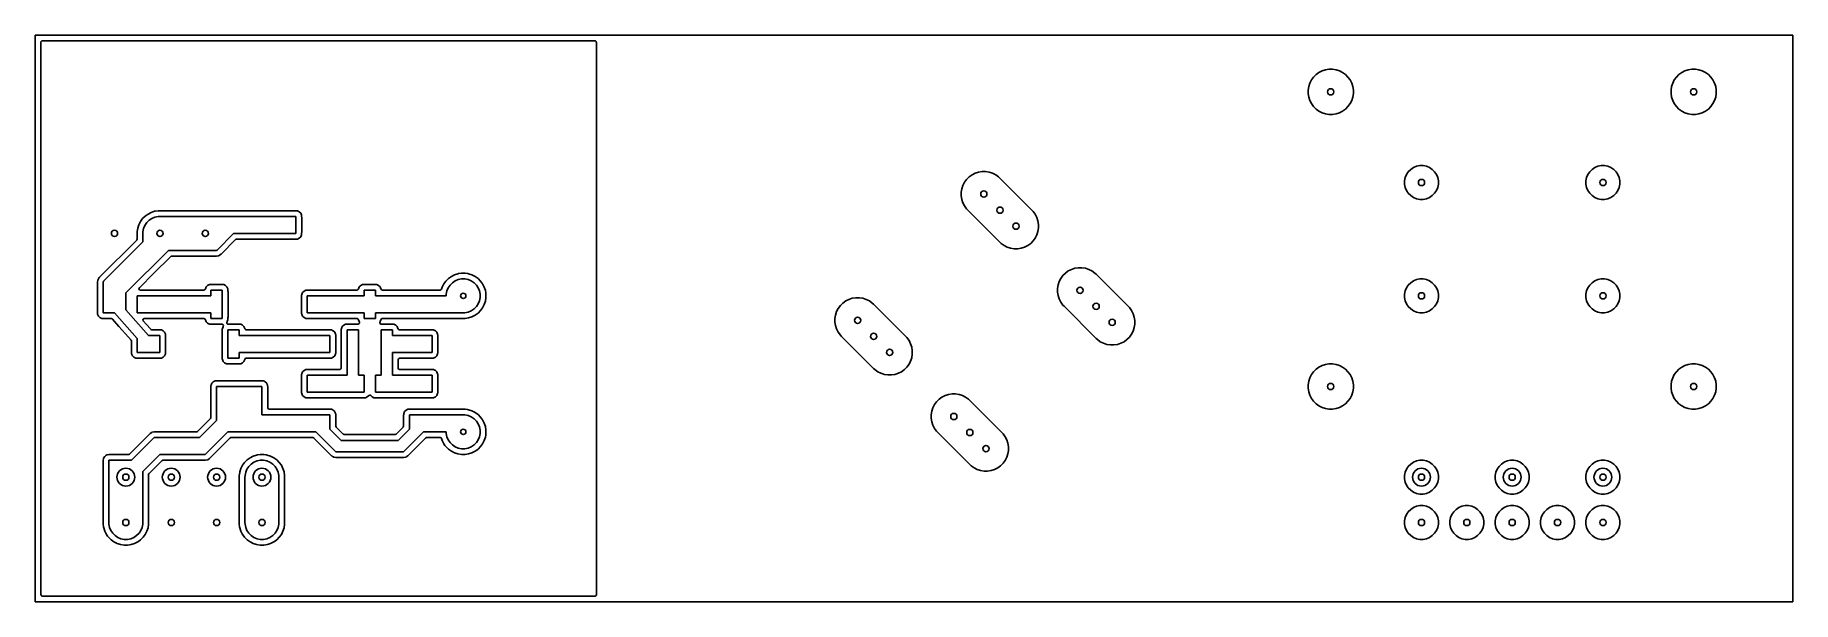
# Model space of a CAD drawing. Header units: millimetres. Extents: x 73 to 171.4, y -146 to -114.3.
import ezdxf

# ---------------------------------------------------------------- set-up
doc = ezdxf.new("R2010")
doc.units = ezdxf.units.MM
doc.layers.add('F.Cu', color=11, linetype='CONTINUOUS', true_color=0xdb628b)

msp = doc.modelspace()

# ---------------------------------------------------------------- linework, layer by layer
at = {"layer": 'F.Cu', "linetype": 'CONTINUOUS'}
for p, q in [((73.025, -146.05), (73.025, -114.3)), ((171.45, -114.3), (73.025, -114.3)), ((73.3425, -114.709693), (73.347226, -114.682889)), ((73.3425, -128.143708), (73.3425, -114.709693)), ((73.347226, -114.682889), (73.351079, -114.672303)), ((73.351079, -114.672303), (73.385538, -114.631235)), ((73.385538, -114.631235), (73.385542, -114.631233)), ((73.385542, -114.631233), (73.391144, -114.627999)), ((73.391144, -114.627999), (73.430329, -114.6175)), ((73.430329, -114.6175), (104.365306, -114.6175)), ((104.365306, -114.6175), (104.392109, -114.622225)), ((104.392109, -114.622225), (104.402694, -114.626078)), ((104.402694, -114.626078), (104.41328, -114.634959)), ((104.41328, -114.634959), (104.426263, -114.639684)), ((104.426263, -114.639684), (104.443761, -114.660533)), ((104.443761, -114.660533), (104.446996, -114.666135)), ((104.446996, -114.666135), (104.4575, -114.705329)), ((104.4575, -114.705329), (104.4575, -145.640306)), ((171.45, -114.3), (171.45, -146.05)), ((144.33884, -117.178524), (144.400423, -116.988992)), ((144.400423, -116.988992), (144.490897, -116.811427)), ((144.490897, -116.811427), (144.608034, -116.650201)), ((144.608034, -116.650201), (144.748951, -116.509284)), ((144.748951, -116.509284), (144.910177, -116.392147)), ((144.910177, -116.392147), (145.087742, -116.301673)), ((145.087742, -116.301673), (145.277274, -116.24009)), ((145.277274, -116.24009), (145.474107, -116.208915)), ((145.474107, -116.208915), (145.673393, -116.208915)), ((145.673393, -116.208915), (145.870226, -116.24009)), ((145.870226, -116.24009), (146.059758, -116.301673)), ((146.059758, -116.301673), (146.237323, -116.392147)), ((146.237323, -116.392147), (146.398549, -116.509284)), ((146.398549, -116.509284), (146.539466, -116.650201)), ((146.539466, -116.650201), (146.656603, -116.811427)), ((146.656603, -116.811427), (146.747077, -116.988992)), ((146.747077, -116.988992), (146.80866, -117.178524)), ((164.65884, -117.178524), (164.720423, -116.988992)), ((164.720423, -116.988992), (164.810897, -116.811427)), ((164.810897, -116.811427), (164.928034, -116.650201)), ((164.928034, -116.650201), (165.068951, -116.509284)), ((165.068951, -116.509284), (165.230177, -116.392147)), ((165.230177, -116.392147), (165.407742, -116.301673)), ((165.407742, -116.301673), (165.597274, -116.24009)), ((165.597274, -116.24009), (165.794107, -116.208915)), ((165.794107, -116.208915), (165.993393, -116.208915)), ((165.993393, -116.208915), (166.190226, -116.24009)), ((166.190226, -116.24009), (166.379758, -116.301673)), ((166.379758, -116.301673), (166.557323, -116.392147)), ((166.557323, -116.392147), (166.718549, -116.509284)), ((166.718549, -116.509284), (166.859466, -116.650201)), ((166.859466, -116.650201), (166.976603, -116.811427)), ((166.976603, -116.811427), (167.067077, -116.988992)), ((167.067077, -116.988992), (167.12866, -117.178524)), ((144.307665, -117.375357), (144.33884, -117.178524)), ((144.307665, -117.574643), (144.307665, -117.375357)), ((144.33884, -117.771476), (144.307665, -117.574643)), ((144.400423, -117.961008), (144.33884, -117.771476)), ((144.490897, -118.138573), (144.400423, -117.961008)), ((146.747077, -117.961008), (146.656603, -118.138573)), ((146.80866, -117.771476), (146.747077, -117.961008)), ((146.80866, -117.178524), (146.839835, -117.375357)), ((146.839835, -117.574643), (146.80866, -117.771476)), ((146.839835, -117.375357), (146.839835, -117.574643)), ((164.627665, -117.375357), (164.65884, -117.178524)), ((164.627665, -117.574643), (164.627665, -117.375357)), ((164.65884, -117.771476), (164.627665, -117.574643)), ((164.720423, -117.961008), (164.65884, -117.771476)), ((164.810897, -118.138573), (164.720423, -117.961008)), ((167.067077, -117.961008), (166.976603, -118.138573)), ((167.12866, -117.771476), (167.067077, -117.961008)), ((167.12866, -117.178524), (167.159835, -117.375357)), ((167.159835, -117.574643), (167.12866, -117.771476)), ((167.159835, -117.375357), (167.159835, -117.574643)), ((144.608034, -118.299799), (144.490897, -118.138573)), ((144.748951, -118.440716), (144.608034, -118.299799)), ((144.910177, -118.557853), (144.748951, -118.440716)), ((145.087742, -118.648327), (144.910177, -118.557853)), ((145.277274, -118.70991), (145.087742, -118.648327)), ((145.474107, -118.741085), (145.277274, -118.70991)), ((145.673393, -118.741085), (145.474107, -118.741085)), ((145.870226, -118.70991), (145.673393, -118.741085)), ((146.059758, -118.648327), (145.870226, -118.70991)), ((146.237323, -118.557853), (146.059758, -118.648327)), ((146.398549, -118.440716), (146.237323, -118.557853)), ((146.539466, -118.299799), (146.398549, -118.440716)), ((146.656603, -118.138573), (146.539466, -118.299799)), ((164.928034, -118.299799), (164.810897, -118.138573)), ((165.068951, -118.440716), (164.928034, -118.299799)), ((165.230177, -118.557853), (165.068951, -118.440716)), ((165.407742, -118.648327), (165.230177, -118.557853)), ((165.597274, -118.70991), (165.407742, -118.648327)), ((165.794107, -118.741085), (165.597274, -118.70991)), ((165.993393, -118.741085), (165.794107, -118.741085)), ((166.190226, -118.70991), (165.993393, -118.741085)), ((166.379758, -118.648327), (166.190226, -118.70991)), ((166.557323, -118.557853), (166.379758, -118.648327)), ((166.718549, -118.440716), (166.557323, -118.557853)), ((166.859466, -118.299799), (166.718549, -118.440716)), ((166.976603, -118.138573), (166.859466, -118.299799)), ((125.486108, -122.12326), (125.663673, -122.032786)), ((125.663673, -122.032786), (125.853205, -121.971203)), ((125.853205, -121.971203), (126.050038, -121.940028)), ((126.050038, -121.940028), (126.249324, -121.940028)), ((126.249324, -121.940028), (126.446157, -121.971203)), ((126.446157, -121.971203), (126.635689, -122.032786)), ((126.635689, -122.032786), (126.813254, -122.12326)), ((149.81372, -122.105995), (149.917458, -121.95074)), ((149.917458, -121.95074), (150.04949, -121.818708)), ((150.04949, -121.818708), (150.204745, -121.71497)), ((150.204745, -121.71497), (150.377254, -121.643514)), ((150.377254, -121.643514), (150.560389, -121.607087)), ((150.560389, -121.607087), (150.747111, -121.607087)), ((150.747111, -121.607087), (150.930246, -121.643514)), ((150.930246, -121.643514), (151.102755, -121.71497)), ((151.102755, -121.71497), (151.25801, -121.818708)), ((151.25801, -121.818708), (151.390042, -121.95074)), ((151.390042, -121.95074), (151.49378, -122.105995)), ((159.97372, -122.105995), (160.077458, -121.95074)), ((160.077458, -121.95074), (160.20949, -121.818708)), ((160.20949, -121.818708), (160.364745, -121.71497)), ((160.364745, -121.71497), (160.537254, -121.643514)), ((160.537254, -121.643514), (160.720389, -121.607087)), ((160.720389, -121.607087), (160.907111, -121.607087)), ((160.907111, -121.607087), (161.090246, -121.643514)), ((161.090246, -121.643514), (161.262755, -121.71497)), ((161.262755, -121.71497), (161.41801, -121.818708)), ((161.41801, -121.818708), (161.550042, -121.95074)), ((161.550042, -121.95074), (161.65378, -122.105995)), ((124.883596, -123.106471), (124.914771, -122.909638)), ((124.914771, -122.909638), (124.976354, -122.720106)), ((124.976354, -122.720105), (125.066828, -122.54254)), ((124.976354, -122.720106), (124.976354, -122.720105)), ((125.066828, -122.54254), (125.183965, -122.381314)), ((125.183965, -122.381314), (125.324882, -122.240397)), ((125.324882, -122.240397), (125.486108, -122.12326)), ((126.813254, -122.12326), (126.97448, -122.240397)), ((126.97448, -122.240397), (127.047707, -122.308087)), ((127.047707, -122.308087), (128.843759, -124.104139)), ((149.705837, -122.461639), (149.742264, -122.278504)), ((149.705837, -122.648361), (149.705837, -122.461639)), ((149.742264, -122.831496), (149.705837, -122.648361)), ((149.742264, -122.278504), (149.81372, -122.105995)), ((149.81372, -123.004005), (149.742264, -122.831496)), ((149.917458, -123.15926), (149.81372, -123.004005)), ((151.49378, -123.004005), (151.390042, -123.15926)), ((151.49378, -122.105995), (151.565236, -122.278504)), ((151.565236, -122.831496), (151.49378, -123.004005)), ((151.565236, -122.278504), (151.601663, -122.461639)), ((151.601663, -122.648361), (151.565236, -122.831496)), ((151.601663, -122.461639), (151.601663, -122.648361)), ((159.865837, -122.461639), (159.902264, -122.278504)), ((159.865837, -122.648361), (159.865837, -122.461639)), ((159.902264, -122.831496), (159.865837, -122.648361)), ((159.902264, -122.278504), (159.97372, -122.105995)), ((159.97372, -123.004005), (159.902264, -122.831496)), ((160.077458, -123.15926), (159.97372, -123.004005)), ((161.65378, -123.004005), (161.550042, -123.15926)), ((161.65378, -122.105995), (161.725236, -122.278504)), ((161.725236, -122.831496), (161.65378, -123.004005)), ((161.725236, -122.278504), (161.761663, -122.461639)), ((161.761663, -122.648361), (161.725236, -122.831496)), ((161.761663, -122.461639), (161.761663, -122.648361)), ((124.883596, -123.305757), (124.883596, -123.106471)), ((124.914771, -123.50259), (124.883596, -123.305757)), ((124.976354, -123.692122), (124.914771, -123.50259)), ((125.066828, -123.869687), (124.976354, -123.692122)), ((125.183965, -124.030913), (125.066828, -123.869687)), ((150.04949, -123.291292), (149.917458, -123.15926)), ((150.204745, -123.39503), (150.04949, -123.291292)), ((150.377254, -123.466486), (150.204745, -123.39503)), ((150.560389, -123.502913), (150.377254, -123.466486)), ((150.747111, -123.502913), (150.560389, -123.502913)), ((150.930246, -123.466486), (150.747111, -123.502913)), ((151.102755, -123.39503), (150.930246, -123.466486)), ((151.25801, -123.291292), (151.102755, -123.39503)), ((151.390042, -123.15926), (151.25801, -123.291292)), ((160.20949, -123.291292), (160.077458, -123.15926)), ((160.364745, -123.39503), (160.20949, -123.291292)), ((160.537254, -123.466486), (160.364745, -123.39503)), ((160.720389, -123.502913), (160.537254, -123.466486)), ((160.907111, -123.502913), (160.720389, -123.502913)), ((161.090246, -123.466486), (160.907111, -123.502913)), ((161.262755, -123.39503), (161.090246, -123.466486)), ((161.41801, -123.291292), (161.262755, -123.39503)), ((161.550042, -123.15926), (161.41801, -123.291292)), ((78.832581, -124.919791), (78.770785, -125.109977)), ((78.832582, -124.919788), (78.832581, -124.919791)), ((78.92336, -124.74163), (78.832582, -124.919788)), ((78.923365, -124.741621), (78.92336, -124.74163)), ((78.923369, -124.741615), (78.923365, -124.741621)), ((79.04091, -124.579832), (78.923369, -124.741615)), ((79.040932, -124.579806), (79.04091, -124.579832)), ((79.182306, -124.438432), (79.040932, -124.579806)), ((79.098514, -125.131004), (79.16997, -124.958495)), ((79.16997, -124.958495), (79.273708, -124.80324)), ((79.182332, -124.43841), (79.182306, -124.438432)), ((79.344115, -124.320869), (79.182332, -124.43841)), ((79.273708, -124.80324), (79.40574, -124.671208)), ((79.344121, -124.320865), (79.344115, -124.320869)), ((79.34413, -124.32086), (79.344121, -124.320865)), ((79.522288, -124.230082), (79.34413, -124.32086)), ((79.40574, -124.671208), (79.560995, -124.56747)), ((79.522291, -124.230081), (79.522288, -124.230082)), ((79.712477, -124.168285), (79.522291, -124.230081)), ((79.560995, -124.56747), (79.733504, -124.496014)), ((79.71248, -124.168285), (79.712477, -124.168285)), ((79.712483, -124.168284), (79.71248, -124.168285)), ((79.712485, -124.168284), (79.712483, -124.168284)), ((79.747958, -124.162665), (79.712485, -124.168284)), ((79.733504, -124.496014), (79.916639, -124.459587)), ((79.909997, -124.137), (79.747958, -124.162665)), ((79.910003, -124.137), (79.909997, -124.137)), ((79.910009, -124.137), (79.910003, -124.137)), ((80.088375, -124.137), (79.910009, -124.137)), ((79.916639, -124.459587), (80.103361, -124.459587)), ((87.551625, -124.137), (80.088375, -124.137)), ((80.103361, -124.459587), (80.105437, -124.46)), ((80.105437, -124.46), (82.454563, -124.46)), ((82.454563, -124.46), (82.456639, -124.459587)), ((82.456639, -124.459587), (82.643361, -124.459587)), ((82.643361, -124.459587), (82.645437, -124.46)), ((82.645437, -124.46), (87.551625, -124.46)), ((87.551627, -124.137), (87.551625, -124.137)), ((87.551625, -124.46), (87.551628, -124.460001)), ((87.563893, -124.139163), (87.551627, -124.137)), ((87.551628, -124.460001), (87.63, -124.460001)), ((87.573234, -124.14081), (87.563893, -124.139163)), ((87.586843, -124.142001), (87.573234, -124.14081)), ((87.667258, -124.142001), (87.586843, -124.142001)), ((87.63, -124.460001), (87.63, -125.412501)), ((87.667264, -124.142001), (87.667258, -124.142001)), ((87.713574, -124.148098), (87.667264, -124.142001)), ((87.756865, -124.168285), (87.713574, -124.148098)), ((87.815215, -124.195494), (87.756865, -124.168285)), ((87.894501, -124.27478), (87.815215, -124.195494)), ((87.894503, -124.274783), (87.894501, -124.27478)), ((87.894506, -124.274786), (87.894503, -124.274783)), ((87.894507, -124.274788), (87.894506, -124.274786)), ((87.894509, -124.27479), (87.894507, -124.274788)), ((87.941903, -124.376427), (87.894509, -124.27479)), ((87.948, -124.422737), (87.941903, -124.376427)), ((87.948, -124.422743), (87.948, -124.422737)), ((87.948, -124.471876), (87.948, -124.422743)), ((87.94867, -124.482105), (87.948, -124.471876)), ((87.950579, -124.496607), (87.94867, -124.482105)), ((87.951771, -124.510232), (87.950579, -124.496607)), ((87.953, -124.538366), (87.951771, -124.510232)), ((87.953, -125.334126), (87.953, -124.538366)), ((125.183977, -124.030925), (125.183965, -124.030913)), ((125.251655, -124.104139), (125.183977, -124.030925)), ((127.047707, -125.900191), (125.251655, -124.104139)), ((128.843759, -124.104139), (128.911448, -124.177366)), ((128.911448, -124.177366), (129.028586, -124.338592)), ((129.028586, -124.338592), (129.11906, -124.516157)), ((129.11906, -124.516157), (129.180643, -124.705689)), ((129.180643, -124.705689), (129.211818, -124.902522)), ((129.211818, -124.902522), (129.211818, -125.101808)), ((78.711544, -125.777913), (76.62956, -127.859896)), ((76.857945, -128.088304), (79.0575, -125.88875)), ((78.716164, -125.772872), (78.711544, -125.777913)), ((78.7345, -125.722494), (78.716164, -125.772872)), ((78.738309, -125.469273), (78.7345, -125.490872)), ((78.7345, -125.490872), (78.7345, -125.722494)), ((78.7395, -125.455662), (78.738309, -125.469273)), ((78.770785, -125.10998), (78.7395, -125.307497)), ((78.7395, -125.307497), (78.7395, -125.455662)), ((78.770785, -125.109977), (78.770785, -125.10998)), ((79.0575, -125.490875), (79.062087, -125.478272)), ((79.0575, -125.88875), (79.0575, -125.490875)), ((79.062087, -125.314139), (79.098514, -125.131004)), ((79.062087, -125.478272), (79.062087, -125.314139)), ((84.1375, -125.4125), (83.207955, -126.342044)), ((83.43635, -126.57044), (84.248336, -125.758455)), ((86.36, -125.4125), (84.1375, -125.4125)), ((84.248336, -125.758455), (84.296924, -125.735798)), ((84.296924, -125.735798), (84.303755, -125.7355)), ((84.303755, -125.7355), (87.551633, -125.7355)), ((86.36, -125.412501), (86.36, -125.4125)), ((87.63, -125.412501), (86.36, -125.412501)), ((87.551633, -125.7355), (87.579767, -125.734271)), ((87.579767, -125.734271), (87.579773, -125.73427)), ((87.579773, -125.73427), (87.579783, -125.73427)), ((87.579783, -125.73427), (87.593393, -125.733079)), ((87.593393, -125.733079), (87.607887, -125.731171)), ((87.607887, -125.731171), (87.618116, -125.730501)), ((87.618116, -125.730501), (87.667258, -125.730501)), ((87.667258, -125.730501), (87.667264, -125.730501)), ((87.667264, -125.730501), (87.713574, -125.724404)), ((87.713574, -125.724404), (87.815211, -125.67701)), ((87.815211, -125.67701), (87.894509, -125.597712)), ((87.894509, -125.597712), (87.941903, -125.496075)), ((87.941903, -125.496075), (87.948, -125.449765)), ((87.948, -125.369337), (87.949191, -125.355725)), ((87.948, -125.449765), (87.948, -125.369337)), ((87.949191, -125.355725), (87.953, -125.334126)), ((127.120934, -125.96788), (127.047707, -125.900191)), ((127.28216, -126.085018), (127.120934, -125.96788)), ((128.770532, -125.96788), (128.609306, -126.085018)), ((128.911448, -125.826964), (128.770532, -125.96788)), ((129.028586, -125.665738), (128.911448, -125.826964)), ((129.11906, -125.488173), (129.028586, -125.665738)), ((129.180643, -125.298641), (129.11906, -125.488173)), ((129.211818, -125.101808), (129.180643, -125.298641)), ((80.486248, -126.365), (78.105, -128.746248)), ((79.673538, -127.6345), (80.597083, -126.710955)), ((83.152537, -126.365), (80.486248, -126.365)), ((80.597083, -126.710955), (80.645671, -126.688298)), ((80.645671, -126.688298), (80.652502, -126.688)), ((80.652502, -126.688), (83.152556, -126.688)), ((83.159368, -126.364702), (83.152537, -126.365)), ((83.152556, -126.688), (83.164165, -126.687746)), ((83.207955, -126.342044), (83.159368, -126.364702)), ((83.164165, -126.687746), (83.166614, -126.687693)), ((83.166614, -126.687693), (83.173445, -126.687395)), ((83.173445, -126.687395), (83.187528, -126.686472)), ((83.187528, -126.686472), (83.295881, -126.657436)), ((83.295881, -126.657436), (83.328168, -126.642379)), ((83.328168, -126.642379), (83.34446, -126.634782)), ((83.34446, -126.634781), (83.344468, -126.634778)), ((83.34446, -126.634782), (83.34446, -126.634781)), ((83.344468, -126.634778), (83.43635, -126.57044)), ((127.459725, -126.175492), (127.28216, -126.085018)), ((127.649257, -126.237075), (127.459725, -126.175492)), ((127.84609, -126.26825), (127.649257, -126.237075)), ((128.045376, -126.26825), (127.84609, -126.26825)), ((128.242209, -126.237075), (128.045376, -126.26825)), ((128.431741, -126.175492), (128.242209, -126.237075)), ((128.609306, -126.085018), (128.431741, -126.175492)), ((76.605903, -127.885714), (76.549814, -127.982865)), ((76.615181, -127.875134), (76.605903, -127.885714)), ((76.619792, -127.8701), (76.615181, -127.875134)), ((76.62956, -127.859896), (76.619792, -127.8701)), ((78.859832, -128.448205), (79.673538, -127.6345)), ((96.168556, -127.935932), (96.027182, -128.077306)), ((96.168582, -127.93591), (96.168556, -127.935932)), ((96.330365, -127.818369), (96.168582, -127.93591)), ((96.330371, -127.818365), (96.330365, -127.818369)), ((96.33038, -127.81836), (96.330371, -127.818365)), ((96.508538, -127.727582), (96.33038, -127.81836)), ((96.508541, -127.727581), (96.508538, -127.727582)), ((96.698727, -127.665785), (96.508541, -127.727581)), ((96.69873, -127.665785), (96.698727, -127.665785)), ((96.698733, -127.665784), (96.69873, -127.665785)), ((96.698735, -127.665784), (96.698733, -127.665784)), ((96.734208, -127.660165), (96.698735, -127.665784)), ((96.896247, -127.6345), (96.734208, -127.660165)), ((96.896253, -127.6345), (96.896247, -127.6345)), ((96.896259, -127.6345), (96.896253, -127.6345)), ((97.096241, -127.6345), (96.896259, -127.6345)), ((97.096246, -127.6345), (97.096241, -127.6345)), ((97.096251, -127.6345), (97.096246, -127.6345)), ((97.252671, -127.659275), (97.096251, -127.6345)), ((97.293764, -127.665784), (97.252671, -127.659275)), ((97.293765, -127.665784), (97.293764, -127.665784)), ((97.293769, -127.665785), (97.293765, -127.665784)), ((97.483953, -127.72758), (97.293769, -127.665785)), ((97.662012, -127.818306), (97.483953, -127.72758)), ((97.66211, -127.818355), (97.662012, -127.818306)), ((97.662137, -127.818371), (97.66211, -127.818355)), ((97.823922, -127.935914), (97.662137, -127.818371)), ((97.823942, -127.935932), (97.823922, -127.935914)), ((97.96532, -128.07731), (97.823942, -127.935932)), ((130.364507, -128.108259), (130.454981, -127.930694)), ((130.454981, -127.930694), (130.572118, -127.769468)), ((130.572118, -127.769468), (130.713035, -127.628551)), ((130.713035, -127.628551), (130.874261, -127.511414)), ((130.874261, -127.511414), (131.051826, -127.42094)), ((131.051826, -127.42094), (131.241358, -127.359357)), ((131.241358, -127.359357), (131.438191, -127.328182)), ((131.438191, -127.328182), (131.637477, -127.328182)), ((131.637477, -127.328182), (131.637478, -127.328182)), ((131.637478, -127.328182), (131.834311, -127.359357)), ((131.834311, -127.359357), (132.023843, -127.42094)), ((132.023843, -127.42094), (132.201408, -127.511414)), ((132.201408, -127.511414), (132.362634, -127.628551)), ((132.362634, -127.628551), (132.362646, -127.628563)), ((132.362646, -127.628563), (132.43586, -127.696241)), ((132.43586, -127.696241), (134.231912, -129.492293)), ((73.3425, -138.123995), (73.3425, -128.143708)), ((76.531477, -128.033247), (76.512, -128.143708)), ((76.512, -128.143708), (76.512, -129.779133)), ((76.531482, -128.03323), (76.531477, -128.033247)), ((76.549814, -127.982865), (76.531482, -128.03323)), ((76.835, -128.143713), (76.853336, -128.093335)), ((76.835, -128.905), (76.835, -128.143713)), ((76.835, -129.8575), (76.835, -128.905)), ((76.853336, -128.093335), (76.857945, -128.088304)), ((78.105, -128.746248), (78.105, -128.74625)), ((78.105, -128.74625), (78.105, -129.69875)), ((78.74, -129.8575), (78.74, -128.905)), ((78.74, -128.905), (80.01, -128.905)), ((78.838067, -128.517235), (78.847376, -128.464438)), ((78.864873, -128.563664), (78.838067, -128.517235)), ((78.847376, -128.464438), (78.859832, -128.448205)), ((78.915251, -128.582), (78.864873, -128.563664)), ((82.476585, -128.582), (78.915251, -128.582)), ((80.01, -128.905), (82.8675, -128.905)), ((82.480003, -128.581925), (82.476585, -128.582)), ((82.495898, -128.575341), (82.480003, -128.581925)), ((82.512954, -128.573051), (82.495898, -128.575341)), ((82.519945, -128.565381), (82.512954, -128.573051)), ((82.529534, -128.56141), (82.519945, -128.565381)), ((82.53748, -128.546145), (82.529534, -128.56141)), ((82.549071, -128.53343), (82.53748, -128.546145)), ((82.552956, -128.523979), (82.549071, -128.53343)), ((82.555597, -128.503926), (82.552956, -128.523979)), ((82.602991, -128.402289), (82.555597, -128.503926)), ((82.602992, -128.402287), (82.602991, -128.402288)), ((82.602991, -128.402288), (82.602991, -128.402289)), ((82.602993, -128.402285), (82.602992, -128.402287)), ((82.602996, -128.402281), (82.602993, -128.402285)), ((82.602998, -128.402278), (82.602996, -128.402281)), ((82.682278, -128.322998), (82.602998, -128.402278)), ((82.682283, -128.322994), (82.682278, -128.322998)), ((82.682285, -128.322993), (82.682283, -128.322994)), ((82.682287, -128.322992), (82.682285, -128.322993)), ((82.783926, -128.275597), (82.682287, -128.322992)), ((82.830236, -128.2695), (82.783926, -128.275597)), ((82.912209, -128.2695), (82.830236, -128.2695)), ((82.8675, -128.679693), (82.8675, -128.5875)), ((82.8675, -128.5875), (83.5025, -128.5875)), ((82.8675, -128.905), (82.8675, -128.679693)), ((82.922437, -128.26883), (82.912209, -128.2695)), ((82.936947, -128.26692), (82.922437, -128.26883)), ((82.955329, -128.2645), (82.936947, -128.26692)), ((83.410306, -128.2645), (82.955329, -128.2645)), ((83.410313, -128.2645), (83.410306, -128.2645)), ((83.453852, -128.268309), (83.410313, -128.2645)), ((83.464062, -128.269202), (83.453852, -128.268309)), ((83.47089, -128.2695), (83.464062, -128.269202)), ((83.539758, -128.2695), (83.47089, -128.2695)), ((83.5025, -128.5875), (83.5025, -130.175)), ((83.539764, -128.2695), (83.539758, -128.2695)), ((83.586074, -128.275597), (83.539764, -128.2695)), ((83.687711, -128.322991), (83.586074, -128.275597)), ((83.687715, -128.322993), (83.687711, -128.322991)), ((83.767001, -128.402279), (83.687715, -128.322993)), ((83.767003, -128.402282), (83.767001, -128.402279)), ((83.767006, -128.402285), (83.767003, -128.402282)), ((83.767007, -128.402287), (83.767006, -128.402285)), ((83.767009, -128.402289), (83.767007, -128.402287)), ((83.814403, -128.503926), (83.767009, -128.402289)), ((83.8205, -128.550236), (83.814403, -128.503926)), ((83.8205, -128.550242), (83.8205, -128.550236)), ((83.8205, -128.63222), (83.8205, -128.550242)), ((83.821171, -128.642452), (83.8205, -128.63222)), ((83.8255, -128.675329), (83.821171, -128.642452)), ((83.8255, -128.983375), (83.8255, -128.675329)), ((87.953097, -128.821426), (87.947, -128.867736)), ((87.947, -128.867736), (87.947, -128.867741)), ((87.947, -128.867741), (87.947, -128.948162)), ((87.999766, -128.721341), (87.953097, -128.821424)), ((87.953097, -128.821424), (87.953097, -128.821426)), ((88.000418, -128.719858), (87.999766, -128.721341)), ((88.079778, -128.640498), (88.000418, -128.719858)), ((88.079783, -128.640494), (88.079778, -128.640498)), ((88.079785, -128.640493), (88.079783, -128.640494)), ((88.079787, -128.640492), (88.079785, -128.640493)), ((88.181426, -128.593097), (88.079787, -128.640492)), ((88.227736, -128.587), (88.181426, -128.593097)), ((88.276877, -128.587), (88.227736, -128.587)), ((88.265, -129.8575), (88.265, -128.905)), ((88.265, -128.905), (89.535, -128.905)), ((88.287106, -128.58633), (88.276877, -128.587)), ((88.301607, -128.58442), (88.287106, -128.58633)), ((88.315232, -128.583228), (88.301607, -128.58442)), ((88.343367, -128.582), (88.315232, -128.583228)), ((91.049085, -128.582), (88.343367, -128.582)), ((89.535, -128.905), (91.44, -128.905)), ((91.052503, -128.581925), (91.049085, -128.582)), ((91.068398, -128.575341), (91.052503, -128.581925)), ((91.085454, -128.573051), (91.068398, -128.575341)), ((91.092445, -128.565381), (91.085454, -128.573051)), ((91.102034, -128.56141), (91.092445, -128.565381)), ((91.10998, -128.546145), (91.102034, -128.56141)), ((91.121571, -128.53343), (91.10998, -128.546145)), ((91.125456, -128.523979), (91.121571, -128.53343)), ((91.128097, -128.503926), (91.125456, -128.523979)), ((91.175491, -128.402289), (91.128097, -128.503926)), ((91.175492, -128.402287), (91.175491, -128.402288)), ((91.175491, -128.402288), (91.175491, -128.402289)), ((91.175493, -128.402285), (91.175492, -128.402287)), ((91.175496, -128.402281), (91.175493, -128.402285)), ((91.175498, -128.402278), (91.175496, -128.402281)), ((91.254778, -128.322998), (91.175498, -128.402278)), ((91.254783, -128.322994), (91.254778, -128.322998)), ((91.254785, -128.322993), (91.254783, -128.322994)), ((91.254787, -128.322992), (91.254785, -128.322993)), ((91.356426, -128.275597), (91.254787, -128.322992)), ((91.402736, -128.2695), (91.356426, -128.275597)), ((91.451877, -128.2695), (91.402736, -128.2695)), ((91.44, -128.665875), (91.44, -128.5875)), ((91.44, -128.5875), (92.075, -128.5875)), ((91.44, -128.905), (91.44, -128.665875)), ((91.462106, -128.26883), (91.451877, -128.2695)), ((91.476607, -128.26692), (91.462106, -128.26883)), ((91.490232, -128.265728), (91.476607, -128.26692)), ((91.518367, -128.2645), (91.490232, -128.265728)), ((91.518375, -128.2645), (91.518367, -128.2645)), ((91.996625, -128.2645), (91.518375, -128.2645)), ((91.996628, -128.2645), (91.996625, -128.2645)), ((92.018227, -128.268309), (91.996628, -128.2645)), ((92.031838, -128.2695), (92.018227, -128.268309)), ((92.112258, -128.2695), (92.031838, -128.2695)), ((92.075, -128.5875), (92.075, -128.665875)), ((92.075, -128.665875), (92.075, -128.905)), ((92.075, -128.905), (93.98, -128.905)), ((92.112264, -128.2695), (92.112258, -128.2695)), ((92.158574, -128.275597), (92.112264, -128.2695)), ((92.260211, -128.322991), (92.158574, -128.275597)), ((92.260215, -128.322993), (92.260211, -128.322991)), ((92.338411, -128.401189), (92.260215, -128.322993)), ((92.338411, -128.40119), (92.338411, -128.401189)), ((92.339506, -128.402285), (92.338411, -128.40119)), ((92.339507, -128.402287), (92.339506, -128.402285)), ((92.339509, -128.402289), (92.339507, -128.402287)), ((92.386903, -128.503926), (92.339509, -128.402289)), ((92.389564, -128.524143), (92.386903, -128.503926)), ((92.393553, -128.53373), (92.389564, -128.524143)), ((92.415537, -128.563664), (92.393553, -128.53373)), ((92.465915, -128.582), (92.415537, -128.563664)), ((95.708372, -128.582), (92.465915, -128.582)), ((93.98, -128.905), (95.25, -128.905)), ((95.25, -128.905), (96.048337, -128.905)), ((95.749905, -128.57009), (95.708372, -128.582)), ((95.782911, -128.527844), (95.749905, -128.57009)), ((95.818829, -128.417295), (95.782911, -128.527844)), ((95.90961, -128.23913), (95.818829, -128.417295)), ((95.909615, -128.239121), (95.90961, -128.23913)), ((95.909619, -128.239115), (95.909615, -128.239121)), ((96.02716, -128.077332), (95.909619, -128.239115)), ((96.027182, -128.077306), (96.02716, -128.077332)), ((96.048337, -128.811639), (96.084764, -128.628504)), ((96.048337, -128.905), (96.048337, -128.811639)), ((96.084764, -128.628504), (96.15622, -128.455995)), ((96.15622, -128.455995), (96.259958, -128.30074)), ((96.259958, -128.30074), (96.39199, -128.168708)), ((96.39199, -128.168708), (96.547245, -128.06497)), ((96.547245, -128.06497), (96.719754, -127.993514)), ((96.719754, -127.993514), (96.902889, -127.957087)), ((96.902889, -127.957087), (97.089611, -127.957087)), ((97.089611, -127.957087), (97.272746, -127.993514)), ((97.272746, -127.993514), (97.445255, -128.06497)), ((97.445255, -128.06497), (97.60051, -128.168708)), ((97.60051, -128.168708), (97.732542, -128.30074)), ((97.732542, -128.30074), (97.83628, -128.455995)), ((97.83628, -128.455995), (97.907736, -128.628504)), ((97.907736, -128.628504), (97.944163, -128.811639)), ((97.944163, -128.811639), (97.944163, -128.998361)), ((97.965326, -128.077317), (97.96532, -128.07731)), ((97.965332, -128.077324), (97.965326, -128.077317)), ((97.965333, -128.077325), (97.965332, -128.077324)), ((98.082879, -128.239113), (97.965333, -128.077325)), ((98.082882, -128.239119), (98.082879, -128.239113)), ((98.082885, -128.239124), (98.082882, -128.239119)), ((98.0829, -128.239151), (98.082885, -128.239124)), ((98.082983, -128.239315), (98.0829, -128.239151)), ((98.173666, -128.417288), (98.082983, -128.239315)), ((98.173667, -128.41729), (98.173666, -128.417288)), ((98.173668, -128.417295), (98.173667, -128.41729)), ((98.173669, -128.417296), (98.173668, -128.417295)), ((98.233656, -128.601919), (98.173669, -128.417296)), ((98.233755, -128.60216), (98.233656, -128.601919)), ((98.235381, -128.607226), (98.233755, -128.60216)), ((98.235465, -128.607485), (98.235381, -128.607226)), ((98.235465, -128.607488), (98.235465, -128.607485)), ((98.235466, -128.60749), (98.235465, -128.607488)), ((98.235466, -128.607493), (98.235466, -128.60749)), ((98.235467, -128.607495), (98.235466, -128.607493)), ((98.253498, -128.721341), (98.235467, -128.607495)), ((98.26675, -128.805009), (98.253498, -128.721341)), ((98.26675, -129.004991), (98.26675, -128.805009)), ((130.271749, -128.494624), (130.302924, -128.297791)), ((130.271749, -128.69391), (130.271749, -128.494624)), ((130.302924, -128.890743), (130.271749, -128.69391)), ((130.302924, -128.297791), (130.364507, -128.108259)), ((130.364507, -129.080275), (130.302924, -128.890743)), ((149.705837, -128.811639), (149.742264, -128.628504)), ((149.705837, -128.998361), (149.705837, -128.811639)), ((149.742264, -128.628504), (149.81372, -128.455995)), ((149.81372, -128.455995), (149.917458, -128.30074)), ((149.917458, -128.30074), (150.04949, -128.168708)), ((150.04949, -128.168708), (150.204745, -128.06497)), ((150.204745, -128.06497), (150.377254, -127.993514)), ((150.377254, -127.993514), (150.560389, -127.957087)), ((150.560389, -127.957087), (150.747111, -127.957087)), ((150.747111, -127.957087), (150.930246, -127.993514)), ((150.930246, -127.993514), (151.102755, -128.06497)), ((151.102755, -128.06497), (151.25801, -128.168708)), ((151.25801, -128.168708), (151.390042, -128.30074)), ((151.390042, -128.30074), (151.49378, -128.455995)), ((151.49378, -128.455995), (151.565236, -128.628504)), ((151.565236, -128.628504), (151.601663, -128.811639)), ((151.601663, -128.811639), (151.601663, -128.998361)), ((159.865837, -128.811639), (159.902264, -128.628504)), ((159.865837, -128.998361), (159.865837, -128.811639)), ((159.902264, -128.628504), (159.97372, -128.455995)), ((159.97372, -128.455995), (160.077458, -128.30074)), ((160.077458, -128.30074), (160.20949, -128.168708)), ((160.20949, -128.168708), (160.364745, -128.06497)), ((160.364745, -128.06497), (160.537254, -127.993514)), ((160.537254, -127.993514), (160.720389, -127.957087)), ((160.720389, -127.957087), (160.907111, -127.957087)), ((160.907111, -127.957087), (161.090246, -127.993514)), ((161.090246, -127.993514), (161.262755, -128.06497)), ((161.262755, -128.06497), (161.41801, -128.168708)), ((161.41801, -128.168708), (161.550042, -128.30074)), ((161.550042, -128.30074), (161.65378, -128.455995)), ((161.65378, -128.455995), (161.725236, -128.628504)), ((161.725236, -128.628504), (161.761663, -128.811639)), ((161.761663, -128.811639), (161.761663, -128.998361)), ((76.512, -129.779133), (76.513228, -129.807267)), ((76.513228, -129.807267), (76.51442, -129.820892)), ((76.51442, -129.820892), (76.51633, -129.835394)), ((76.51633, -129.835394), (76.517, -129.845623)), ((76.517, -129.845623), (76.517, -129.894764)), ((76.517, -129.894764), (76.523097, -129.941073)), ((76.913375, -129.8575), (76.835, -129.8575)), ((77.47, -129.8575), (76.913375, -129.8575)), ((78.74, -131.286249), (77.47, -129.8575)), ((78.105, -129.69875), (79.375, -131.1275)), ((78.832192, -129.8575), (78.74, -129.8575)), ((78.832194, -129.8575), (78.832192, -129.8575)), ((82.8675, -129.8575), (78.832194, -129.8575)), ((82.8675, -130.175), (82.8675, -129.8575)), ((83.8255, -130.082806), (83.8255, -128.983375)), ((87.945934, -128.961062), (87.942, -128.983375)), ((87.942, -128.983375), (87.942, -128.986076)), ((87.942, -128.986076), (87.942, -129.779133)), ((87.942, -129.779133), (87.943228, -129.807267)), ((87.943228, -129.807267), (87.94442, -129.820892)), ((87.94442, -129.820892), (87.94633, -129.835394)), ((87.946048, -128.960339), (87.945934, -128.961062)), ((87.947, -128.948162), (87.946028, -128.959268)), ((87.946028, -128.959268), (87.946048, -128.960339)), ((87.94633, -129.835394), (87.947, -129.845623)), ((87.947, -129.845623), (87.947, -129.894764)), ((87.947, -129.894764), (87.953097, -129.941073)), ((88.343375, -129.8575), (88.265, -129.8575)), ((91.44, -129.8575), (88.343375, -129.8575)), ((91.44, -130.175), (91.44, -129.8575)), ((96.917875, -129.8575), (92.075, -129.8575)), ((92.075, -129.8575), (92.075, -130.175)), ((96.931485, -129.856309), (96.917875, -129.8575)), ((96.937367, -129.852913), (96.931485, -129.856309)), ((97.089611, -129.852913), (96.937367, -129.852913)), ((97.272746, -129.816486), (97.089611, -129.852913)), ((97.445255, -129.74503), (97.272746, -129.816486)), ((97.60051, -129.641292), (97.445255, -129.74503)), ((97.732542, -129.50926), (97.60051, -129.641292)), ((97.662137, -129.991629), (97.823925, -129.874083)), ((97.83628, -129.354005), (97.732542, -129.50926)), ((97.823925, -129.874083), (97.965333, -129.732675)), ((97.907736, -129.181496), (97.83628, -129.354005)), ((97.944163, -128.998361), (97.907736, -129.181496)), ((97.965333, -129.732675), (98.082879, -129.570887)), ((98.082879, -129.570887), (98.173669, -129.392703)), ((98.173669, -129.392703), (98.235466, -129.20251)), ((98.235466, -129.20251), (98.26675, -129.004991)), ((117.843704, -129.980705), (117.905287, -129.791173)), ((117.905287, -129.791173), (117.995761, -129.613608)), ((117.995761, -129.613608), (118.112898, -129.452382)), ((118.112898, -129.452382), (118.253815, -129.311465)), ((118.253815, -129.311465), (118.415041, -129.194328)), ((118.415041, -129.194328), (118.592606, -129.103854)), ((118.592606, -129.103854), (118.782138, -129.042271)), ((118.782138, -129.042271), (118.978971, -129.011096)), ((118.978971, -129.011096), (119.178257, -129.011096)), ((119.178257, -129.011096), (119.37509, -129.042271)), ((119.37509, -129.042271), (119.564622, -129.103854)), ((119.564622, -129.103854), (119.742187, -129.194328)), ((119.742187, -129.194328), (119.903413, -129.311465)), ((119.903413, -129.311465), (119.97664, -129.379155)), ((119.97664, -129.379155), (121.772692, -131.175207)), ((130.454981, -129.25784), (130.364507, -129.080275)), ((130.572118, -129.419066), (130.454981, -129.25784)), ((130.639808, -129.492293), (130.572118, -129.419066)), ((132.43586, -131.288345), (130.639808, -129.492293)), ((134.231912, -129.492293), (134.299601, -129.56552)), ((134.299601, -129.56552), (134.416739, -129.726746)), ((134.416739, -129.726746), (134.507213, -129.904311)), ((134.507213, -129.904311), (134.568796, -130.093843)), ((149.742264, -129.181496), (149.705837, -128.998361)), ((149.81372, -129.354005), (149.742264, -129.181496)), ((149.917458, -129.50926), (149.81372, -129.354005)), ((150.04949, -129.641292), (149.917458, -129.50926)), ((150.204745, -129.74503), (150.04949, -129.641292)), ((150.377254, -129.816486), (150.204745, -129.74503)), ((150.560389, -129.852913), (150.377254, -129.816486)), ((150.747111, -129.852913), (150.560389, -129.852913)), ((150.930246, -129.816486), (150.747111, -129.852913)), ((151.102755, -129.74503), (150.930246, -129.816486)), ((151.25801, -129.641292), (151.102755, -129.74503)), ((151.390042, -129.50926), (151.25801, -129.641292)), ((151.49378, -129.354005), (151.390042, -129.50926)), ((151.565236, -129.181496), (151.49378, -129.354005)), ((151.601663, -128.998361), (151.565236, -129.181496)), ((159.902264, -129.181496), (159.865837, -128.998361)), ((159.97372, -129.354005), (159.902264, -129.181496)), ((160.077458, -129.50926), (159.97372, -129.354005)), ((160.20949, -129.641292), (160.077458, -129.50926)), ((160.364745, -129.74503), (160.20949, -129.641292)), ((160.537254, -129.816486), (160.364745, -129.74503)), ((160.720389, -129.852913), (160.537254, -129.816486)), ((160.907111, -129.852913), (160.720389, -129.852913)), ((161.090246, -129.816486), (160.907111, -129.852913)), ((161.262755, -129.74503), (161.090246, -129.816486)), ((161.41801, -129.641292), (161.262755, -129.74503)), ((161.550042, -129.50926), (161.41801, -129.641292)), ((161.65378, -129.354005), (161.550042, -129.50926)), ((161.725236, -129.181496), (161.65378, -129.354005)), ((161.761663, -128.998361), (161.725236, -129.181496)), ((76.523097, -129.941073), (76.570491, -130.042712)), ((76.570491, -130.042712), (76.570495, -130.042717)), ((76.570495, -130.042717), (76.649778, -130.122)), ((76.649778, -130.122), (76.649781, -130.122002)), ((76.649781, -130.122002), (76.649785, -130.122006)), ((76.649785, -130.122006), (76.649787, -130.122007)), ((76.649787, -130.122007), (76.649789, -130.122009)), ((76.649789, -130.122009), (76.751426, -130.169403)), ((76.751426, -130.169403), (76.797736, -130.1755)), ((76.797736, -130.1755), (76.797742, -130.1755)), ((76.797742, -130.1755), (76.878162, -130.1755)), ((76.878162, -130.1755), (76.891773, -130.176691)), ((76.891773, -130.176691), (76.913372, -130.1805)), ((76.913372, -130.1805), (76.913375, -130.1805)), ((76.913375, -130.1805), (77.289756, -130.1805)), ((77.289756, -130.1805), (77.340134, -130.198836)), ((77.340134, -130.198836), (77.348334, -130.206805)), ((77.348334, -130.206805), (77.71023, -130.613937)), ((77.71023, -130.613937), (78.244803, -131.215332)), ((79.061568, -130.261109), (79.07846, -130.210229)), ((79.081332, -130.310944), (79.061568, -130.261109)), ((79.07846, -130.210229), (79.124107, -130.18211)), ((79.247604, -130.498), (79.081332, -130.310944)), ((79.124107, -130.18211), (79.139911, -130.1805)), ((79.139911, -130.1805), (82.476585, -130.1805)), ((79.496667, -130.778195), (79.247604, -130.498)), ((79.504867, -130.786164), (79.496667, -130.778195)), ((79.555245, -130.8045), (79.504867, -130.786164)), ((79.931625, -130.8045), (79.555245, -130.8045)), ((79.931628, -130.8045), (79.931625, -130.8045)), ((79.953227, -130.808309), (79.931628, -130.8045)), ((79.966838, -130.8095), (79.953227, -130.808309)), ((80.047258, -130.8095), (79.966838, -130.8095)), ((80.047264, -130.8095), (80.047258, -130.8095)), ((80.093574, -130.815597), (80.047264, -130.8095)), ((80.195209, -130.86299), (80.093574, -130.815597)), ((80.195215, -130.862993), (80.195209, -130.86299)), ((80.274501, -130.942279), (80.195215, -130.862993)), ((82.476585, -130.1805), (82.526963, -130.198836)), ((82.526963, -130.198836), (82.548948, -130.22877)), ((82.548948, -130.22877), (82.552934, -130.238353)), ((82.552934, -130.238353), (82.555597, -130.258574)), ((82.555597, -130.258574), (82.602991, -130.360211)), ((82.602991, -130.360211), (82.602992, -130.360212)), ((82.602992, -130.360212), (82.602993, -130.360214)), ((82.602993, -130.360214), (82.604086, -130.361307)), ((82.604086, -130.361307), (82.604087, -130.361309)), ((82.604087, -130.361309), (82.682278, -130.4395)), ((82.682278, -130.4395), (82.682281, -130.439502)), ((82.682281, -130.439502), (82.682285, -130.439506)), ((82.682285, -130.439506), (82.682287, -130.439507)), ((82.682287, -130.439507), (82.682289, -130.439509)), ((82.682289, -130.439509), (82.783926, -130.486903)), ((82.783926, -130.486903), (82.830236, -130.493)), ((82.830236, -130.493), (82.830242, -130.493)), ((82.830242, -130.493), (82.899046, -130.493)), ((82.959692, -130.175), (82.8675, -130.175)), ((82.899046, -130.493), (82.899327, -130.493001)), ((82.899327, -130.493001), (82.90316, -130.493014)), ((82.90316, -130.493014), (82.903593, -130.493091)), ((82.903593, -130.493091), (82.903604, -130.493093)), ((82.903604, -130.493093), (82.925011, -130.493093)), ((82.925011, -130.493093), (82.92529, -130.493094)), ((82.92529, -130.493094), (82.925374, -130.493124)), ((82.925374, -130.493124), (82.938617, -130.494283)), ((82.938617, -130.494283), (82.945958, -130.495578)), ((82.945958, -130.495578), (82.959692, -130.498)), ((82.959694, -130.175), (82.959692, -130.175)), ((82.959692, -130.498), (82.959694, -130.498)), ((83.414671, -130.175), (82.959694, -130.175)), ((82.959694, -130.498), (83.414669, -130.498)), ((83.414669, -130.498), (83.414671, -130.498)), ((83.5025, -130.175), (83.414671, -130.175)), ((83.414671, -130.498), (83.447543, -130.493671)), ((83.447543, -130.493671), (83.457776, -130.493)), ((83.457776, -130.493), (83.484247, -130.493)), ((83.484247, -130.493), (83.511045, -130.497724)), ((83.497382, -130.897832), (83.497, -130.902193)), ((83.497, -130.902193), (83.497, -132.30967)), ((83.501702, -130.848453), (83.497382, -130.897832)), ((83.502, -130.841622), (83.501702, -130.848453)), ((83.508097, -130.726426), (83.502, -130.772736)), ((83.502, -130.772736), (83.502, -130.772741)), ((83.502, -130.772741), (83.502, -130.841622)), ((83.548976, -130.638757), (83.508097, -130.726424)), ((83.508097, -130.726424), (83.508097, -130.726426)), ((83.511045, -130.497724), (83.519522, -130.500809)), ((83.519522, -130.500809), (83.530113, -130.509693)), ((83.530113, -130.509693), (83.534625, -130.511336)), ((83.534625, -130.511336), (83.537024, -130.515491)), ((83.537024, -130.515491), (83.560594, -130.535264)), ((83.550059, -130.631124), (83.548976, -130.638757)), ((83.559985, -130.613937), (83.550059, -130.631124)), ((83.56942, -130.590828), (83.559625, -130.60964)), ((83.559625, -130.60964), (83.561452, -130.610397)), ((83.561452, -130.610397), (83.559985, -130.613937)), ((83.560594, -130.535264), (83.569908, -130.588059)), ((83.569904, -130.588087), (83.56942, -130.590828)), ((83.569908, -130.588059), (83.569904, -130.588087)), ((83.75259, -130.396948), (83.753226, -130.393338)), ((83.761902, -130.449728), (83.75259, -130.396948)), ((83.753226, -130.393338), (83.768233, -130.359222)), ((83.785475, -130.469507), (83.761902, -130.449728)), ((83.768233, -130.359222), (83.772377, -130.35382)), ((83.772377, -130.35382), (83.773443, -130.346411)), ((83.773443, -130.346411), (83.814403, -130.258574)), ((83.787875, -130.473664), (83.785475, -130.469507)), ((83.792384, -130.475305), (83.787875, -130.473664)), ((83.802971, -130.484188), (83.792384, -130.475305)), ((83.811447, -130.487273), (83.802971, -130.484188)), ((83.838253, -130.492), (83.811447, -130.487273)), ((83.814403, -130.258574), (83.8205, -130.212264)), ((83.82, -132.3975), (83.82, -130.81)), ((83.82, -130.81), (84.455, -130.81)), ((83.8205, -130.143368), (83.820798, -130.136536)), ((83.8205, -130.212264), (83.8205, -130.143368)), ((83.820798, -130.136536), (83.8255, -130.082806)), ((83.864709, -130.492), (83.838253, -130.492)), ((83.874937, -130.49133), (83.864709, -130.492)), ((83.890138, -130.489329), (83.874937, -130.49133)), ((83.907829, -130.487), (83.890138, -130.489329)), ((84.362806, -130.487), (83.907829, -130.487)), ((84.362813, -130.487), (84.362806, -130.487)), ((84.408585, -130.491004), (84.362813, -130.487)), ((84.416562, -130.491702), (84.408585, -130.491004)), ((84.42339, -130.492), (84.416562, -130.491702)), ((84.492258, -130.492), (84.42339, -130.492)), ((84.455, -130.81), (84.455, -130.897829)), ((84.455, -130.897829), (84.455, -131.1275)), ((84.492264, -130.492), (84.492258, -130.492)), ((84.538574, -130.498097), (84.492264, -130.492)), ((84.618279, -130.535264), (84.538574, -130.498097)), ((84.640215, -130.545493), (84.618279, -130.535264)), ((84.718411, -130.623689), (84.640215, -130.545493)), ((84.718411, -130.62369), (84.718411, -130.623689)), ((84.719506, -130.624785), (84.718411, -130.62369)), ((84.719507, -130.624787), (84.719506, -130.624785)), ((84.719509, -130.624789), (84.719507, -130.624787)), ((84.766903, -130.726426), (84.719509, -130.624789)), ((84.769564, -130.746643), (84.766903, -130.726426)), ((84.773553, -130.75623), (84.769564, -130.746643)), ((84.795537, -130.786164), (84.773553, -130.75623)), ((84.845915, -130.8045), (84.795537, -130.786164)), ((89.442806, -130.8045), (84.845915, -130.8045)), ((87.953097, -129.941073), (88.000491, -130.042712)), ((88.000491, -130.042712), (88.000495, -130.042717)), ((88.000495, -130.042717), (88.079778, -130.122)), ((88.079778, -130.122), (88.079781, -130.122002)), ((88.079781, -130.122002), (88.079785, -130.122006)), ((88.079785, -130.122006), (88.079787, -130.122007)), ((88.079787, -130.122007), (88.079789, -130.122009)), ((88.079789, -130.122009), (88.181426, -130.169403)), ((88.181426, -130.169403), (88.227736, -130.1755)), ((88.227736, -130.1755), (88.227742, -130.1755)), ((88.227742, -130.1755), (88.308162, -130.1755)), ((88.308162, -130.1755), (88.321773, -130.176691)), ((88.321773, -130.176691), (88.343372, -130.1805)), ((88.343372, -130.1805), (88.343375, -130.1805)), ((88.343375, -130.1805), (91.049085, -130.1805)), ((89.442813, -130.8045), (89.442806, -130.8045)), ((89.486352, -130.808309), (89.442813, -130.8045)), ((89.496562, -130.809202), (89.486352, -130.808309)), ((89.50339, -130.8095), (89.496562, -130.809202)), ((89.572258, -130.8095), (89.50339, -130.8095)), ((89.572264, -130.8095), (89.572258, -130.8095)), ((89.611958, -130.814726), (89.572264, -130.8095)), ((89.618575, -130.815597), (89.611958, -130.814726)), ((89.673483, -130.841201), (89.618575, -130.815597)), ((89.673484, -130.841202), (89.673483, -130.841201)), ((89.720209, -130.862989), (89.673484, -130.841202)), ((89.720213, -130.862992), (89.720209, -130.862989)), ((89.720216, -130.862994), (89.720213, -130.862992)), ((89.799501, -130.942279), (89.720216, -130.862994)), ((90.169202, -130.848453), (90.1645, -130.902188)), ((90.1645, -130.902188), (90.1645, -132.948625)), ((90.1695, -130.841622), (90.169202, -130.848453)), ((90.175597, -130.726426), (90.1695, -130.772736)), ((90.1695, -130.772736), (90.1695, -130.772741)), ((90.1695, -130.772741), (90.1695, -130.841622)), ((90.222266, -130.626341), (90.175597, -130.726424)), ((90.175597, -130.726424), (90.175597, -130.726426)), ((90.222918, -130.624858), (90.222266, -130.626341)), ((90.302278, -130.545498), (90.222918, -130.624858)), ((90.302283, -130.545494), (90.302278, -130.545498)), ((90.302285, -130.545493), (90.302283, -130.545494)), ((90.302287, -130.545492), (90.302285, -130.545493)), ((90.403926, -130.498097), (90.302287, -130.545492)), ((90.450236, -130.492), (90.403926, -130.498097)), ((90.532209, -130.492), (90.450236, -130.492)), ((90.4875, -132.3975), (90.4875, -130.81)), ((90.4875, -130.81), (91.1225, -130.81)), ((90.542437, -130.49133), (90.532209, -130.492)), ((90.557638, -130.489329), (90.542437, -130.49133)), ((90.575329, -130.487), (90.557638, -130.489329)), ((91.030306, -130.487), (90.575329, -130.487)), ((91.030313, -130.487), (91.030306, -130.487)), ((91.076085, -130.491004), (91.030313, -130.487)), ((91.049085, -130.1805), (91.099463, -130.198836)), ((91.084062, -130.491702), (91.076085, -130.491004)), ((91.09089, -130.492), (91.084062, -130.491702)), ((91.109825, -130.492), (91.09089, -130.492)), ((91.099463, -130.198836), (91.121803, -130.229638)), ((91.154808, -130.477806), (91.109825, -130.492)), ((91.121803, -130.229638), (91.125497, -130.238825)), ((91.1225, -130.81), (91.1225, -130.897829)), ((91.1225, -130.897829), (91.1225, -133.35)), ((91.125497, -130.238825), (91.128097, -130.258574)), ((91.128097, -130.258574), (91.166856, -130.341693)), ((91.157088, -130.476208), (91.154808, -130.477806)), ((91.18781, -130.432311), (91.157088, -130.476208)), ((91.166856, -130.341693), (91.167644, -130.343653)), ((91.167644, -130.343653), (91.167716, -130.345835)), ((91.167716, -130.345835), (91.183137, -130.378904)), ((91.183137, -130.378904), (91.18781, -130.432311)), ((91.518375, -130.175), (91.44, -130.175)), ((91.996625, -130.175), (91.518375, -130.175)), ((92.075, -130.175), (91.996625, -130.175)), ((92.32509, -130.396948), (92.325726, -130.393338)), ((92.334402, -130.449728), (92.32509, -130.396948)), ((92.325726, -130.393338), (92.340733, -130.359222)), ((92.357975, -130.469507), (92.334402, -130.449728)), ((92.340733, -130.359222), (92.344877, -130.35382)), ((92.344877, -130.35382), (92.345943, -130.346411)), ((92.345943, -130.346411), (92.386903, -130.258574)), ((92.360375, -130.473664), (92.357975, -130.469507)), ((92.364884, -130.475305), (92.360375, -130.473664)), ((92.375471, -130.484188), (92.364884, -130.475305)), ((92.383947, -130.487273), (92.375471, -130.484188)), ((92.410753, -130.492), (92.383947, -130.487273)), ((92.386903, -130.258574), (92.387486, -130.254141)), ((92.387486, -130.254141), (92.388211, -130.248644)), ((92.388211, -130.248644), (92.412966, -130.20109)), ((92.3925, -132.3975), (92.3925, -130.81)), ((92.3925, -130.81), (93.0275, -130.81)), ((92.437209, -130.492), (92.410753, -130.492)), ((92.412966, -130.20109), (92.462497, -130.180575)), ((92.447437, -130.49133), (92.437209, -130.492)), ((92.462638, -130.489329), (92.447437, -130.49133)), ((92.462497, -130.180575), (92.465915, -130.1805)), ((92.480329, -130.487), (92.462638, -130.489329)), ((92.465915, -130.1805), (96.917883, -130.1805)), ((92.935306, -130.487), (92.480329, -130.487)), ((92.935313, -130.487), (92.935306, -130.487)), ((92.981085, -130.491004), (92.935313, -130.487)), ((92.989062, -130.491702), (92.981085, -130.491004)), ((92.99589, -130.492), (92.989062, -130.491702)), ((93.064758, -130.492), (92.99589, -130.492)), ((93.0275, -130.81), (93.0275, -130.897829)), ((93.0275, -130.897829), (93.0275, -131.1275)), ((93.064764, -130.492), (93.064758, -130.492)), ((93.111074, -130.498097), (93.064764, -130.492)), ((93.190779, -130.535264), (93.111074, -130.498097)), ((93.212715, -130.545493), (93.190779, -130.535264)), ((93.290911, -130.623689), (93.212715, -130.545493)), ((93.290911, -130.62369), (93.290911, -130.623689)), ((93.292006, -130.624785), (93.290911, -130.62369)), ((93.292007, -130.624787), (93.292006, -130.624785)), ((93.292009, -130.624789), (93.292007, -130.624787)), ((93.339403, -130.726426), (93.292009, -130.624789)), ((93.342064, -130.746643), (93.339403, -130.726426)), ((93.346053, -130.75623), (93.342064, -130.746643)), ((93.368037, -130.786164), (93.346053, -130.75623)), ((93.418415, -130.8045), (93.368037, -130.786164)), ((95.157806, -130.8045), (93.418415, -130.8045)), ((95.157813, -130.8045), (95.157806, -130.8045)), ((95.201352, -130.808309), (95.157813, -130.8045)), ((95.211562, -130.809202), (95.201352, -130.808309)), ((95.21839, -130.8095), (95.211562, -130.809202)), ((95.287258, -130.8095), (95.21839, -130.8095)), ((95.287264, -130.8095), (95.287258, -130.8095)), ((95.333574, -130.815597), (95.287264, -130.8095)), ((95.435209, -130.86299), (95.333574, -130.815597)), ((95.435215, -130.862993), (95.435209, -130.86299)), ((95.514501, -130.942279), (95.435215, -130.862993)), ((96.917883, -130.1805), (96.946017, -130.179271)), ((96.946017, -130.179271), (96.946023, -130.17927)), ((96.946023, -130.17927), (96.946033, -130.17927)), ((96.946033, -130.17927), (96.959643, -130.178079)), ((96.959643, -130.178079), (96.974144, -130.17617)), ((96.974144, -130.17617), (96.984373, -130.1755)), ((96.984373, -130.1755), (97.096238, -130.1755)), ((97.096238, -130.1755), (97.096241, -130.1755)), ((97.096241, -130.1755), (97.096246, -130.175499)), ((97.096246, -130.175499), (97.096248, -130.175499)), ((97.096248, -130.175499), (97.195, -130.159858)), ((97.195, -130.159858), (97.29376, -130.144216)), ((97.29376, -130.144216), (97.293762, -130.144215)), ((97.293762, -130.144215), (97.293764, -130.144215)), ((97.293764, -130.144215), (97.294009, -130.144135)), ((97.294009, -130.144135), (97.299082, -130.142508)), ((97.299082, -130.142508), (97.299327, -130.142407)), ((97.299327, -130.142407), (97.483953, -130.082419)), ((97.483953, -130.082419), (97.483959, -130.082416)), ((97.483959, -130.082416), (97.48396, -130.082416)), ((97.48396, -130.082416), (97.662125, -129.991635)), ((97.662124, -129.991635), (97.662137, -129.991629)), ((97.662125, -129.991635), (97.662124, -129.991635)), ((117.812529, -130.177538), (117.843704, -129.980705)), ((117.812529, -130.376824), (117.812529, -130.177538)), ((117.843704, -130.573657), (117.812529, -130.376824)), ((117.905287, -130.763189), (117.843704, -130.573657)), ((117.995761, -130.940754), (117.905287, -130.763189)), ((134.507213, -130.876327), (134.416739, -131.053892)), ((134.568796, -130.686795), (134.507213, -130.876327)), ((134.568796, -130.093843), (134.599971, -130.290676)), ((134.599971, -130.489962), (134.568796, -130.686795)), ((134.599971, -130.290676), (134.599971, -130.489962)), ((78.244803, -131.215332), (78.397203, -131.386781)), ((78.397203, -131.386781), (78.416968, -131.436617)), ((78.416968, -131.436617), (78.417, -131.438851)), ((78.417, -131.438851), (78.417, -132.001633)), ((78.74, -132.08), (78.74, -131.286249)), ((79.375, -131.1275), (80.01, -131.1275)), ((80.01, -131.1275), (80.01, -132.08)), ((80.274503, -130.942282), (80.274501, -130.942279)), ((80.274506, -130.942285), (80.274503, -130.942282)), ((80.274507, -130.942287), (80.274506, -130.942285)), ((80.274509, -130.942289), (80.274507, -130.942287)), ((80.321903, -131.043926), (80.274509, -130.942289)), ((80.328, -131.090236), (80.321903, -131.043926)), ((80.328, -131.090242), (80.328, -131.090236)), ((80.328, -131.139376), (80.328, -131.090242)), ((80.32867, -131.149605), (80.328, -131.139376)), ((80.330579, -131.164107), (80.32867, -131.149605)), ((80.331771, -131.177732), (80.330579, -131.164107)), ((80.333, -131.205866), (80.331771, -131.177732)), ((80.333, -132.001626), (80.333, -131.205866)), ((84.455, -131.1275), (86.36, -131.1275)), ((86.36, -131.1275), (87.63, -131.1275)), ((87.63, -131.1275), (88.265, -131.1275)), ((88.265, -131.1275), (89.535, -131.1275)), ((89.535, -131.1275), (89.535, -132.08)), ((89.799503, -130.942282), (89.799501, -130.942279)), ((89.799506, -130.942285), (89.799503, -130.942282)), ((89.799507, -130.942287), (89.799506, -130.942285)), ((89.799509, -130.942289), (89.799507, -130.942287)), ((89.846903, -131.043926), (89.799509, -130.942289)), ((89.853, -131.090236), (89.846903, -131.043926)), ((89.853, -131.090242), (89.853, -131.090236)), ((89.853, -131.17222), (89.853, -131.090242)), ((89.853671, -131.182452), (89.853, -131.17222)), ((89.858, -131.215329), (89.853671, -131.182452)), ((89.858, -131.987806), (89.858, -131.215329)), ((93.0275, -131.1275), (93.98, -131.1275)), ((93.98, -131.1275), (95.25, -131.1275)), ((95.25, -131.1275), (95.25, -132.08)), ((95.514503, -130.942282), (95.514501, -130.942279)), ((95.514506, -130.942285), (95.514503, -130.942282)), ((95.514507, -130.942287), (95.514506, -130.942285)), ((95.514509, -130.942289), (95.514507, -130.942287)), ((95.561903, -131.043926), (95.514509, -130.942289)), ((95.568, -131.090236), (95.561903, -131.043926)), ((95.568, -131.090242), (95.568, -131.090236)), ((95.568, -131.17222), (95.568, -131.090242)), ((95.568671, -131.182452), (95.568, -131.17222)), ((95.573, -131.215329), (95.568671, -131.182452)), ((95.573, -131.987806), (95.573, -131.215329)), ((118.112898, -131.10198), (117.995761, -130.940754)), ((118.180588, -131.175207), (118.112898, -131.10198)), ((119.97664, -132.971259), (118.180588, -131.175207)), ((121.772692, -131.175207), (121.840381, -131.248434)), ((121.840381, -131.248434), (121.957519, -131.40966)), ((121.957519, -131.40966), (122.047993, -131.587225)), ((122.047993, -131.587225), (122.109576, -131.776757)), ((122.109576, -131.776757), (122.140751, -131.97359)), ((132.509087, -131.356034), (132.43586, -131.288345)), ((132.670313, -131.473172), (132.509087, -131.356034)), ((132.847878, -131.563646), (132.670313, -131.473172)), ((133.03741, -131.625229), (132.847878, -131.563646)), ((133.234243, -131.656404), (133.03741, -131.625229)), ((133.433529, -131.656404), (133.234243, -131.656404)), ((133.630362, -131.625229), (133.433529, -131.656404)), ((133.819894, -131.563646), (133.630362, -131.625229)), ((133.997459, -131.473172), (133.819894, -131.563646)), ((134.158685, -131.356034), (133.997459, -131.473172)), ((134.299601, -131.215118), (134.158685, -131.356034)), ((134.416739, -131.053892), (134.299601, -131.215118)), ((78.417, -132.001633), (78.418228, -132.029767)), ((78.418228, -132.029767), (78.41942, -132.043392)), ((78.41942, -132.043392), (78.42133, -132.057894)), ((78.42133, -132.057894), (78.422, -132.068123)), ((78.422, -132.068123), (78.422, -132.117264)), ((78.422, -132.117264), (78.428097, -132.163573)), ((78.428097, -132.163573), (78.475491, -132.265212)), ((78.475491, -132.265212), (78.475495, -132.265217)), ((78.475495, -132.265217), (78.554778, -132.3445)), ((78.554778, -132.3445), (78.554781, -132.344502)), ((78.554781, -132.344502), (78.554785, -132.344506)), ((78.554785, -132.344506), (78.554787, -132.344507)), ((78.554787, -132.344507), (78.554789, -132.344509)), ((78.554789, -132.344509), (78.656426, -132.391903)), ((78.656426, -132.391903), (78.702736, -132.398)), ((78.702736, -132.398), (78.702742, -132.398)), ((78.702742, -132.398), (78.783162, -132.398)), ((78.818375, -132.08), (78.74, -132.08)), ((78.783162, -132.398), (78.796773, -132.399191)), ((78.796773, -132.399191), (78.818372, -132.403)), ((78.818372, -132.403), (79.931625, -132.403)), ((79.931625, -132.08), (78.818375, -132.08)), ((80.01, -132.08), (79.931625, -132.08)), ((79.931625, -132.403), (79.931633, -132.403)), ((79.931633, -132.403), (79.959767, -132.401771)), ((79.959767, -132.401771), (79.959773, -132.40177)), ((79.959773, -132.40177), (79.959783, -132.40177)), ((79.959783, -132.40177), (79.973393, -132.400579)), ((79.973393, -132.400579), (79.987894, -132.39867)), ((79.987894, -132.39867), (79.998123, -132.398)), ((79.998123, -132.398), (80.047258, -132.398)), ((80.047258, -132.398), (80.047264, -132.398)), ((80.047264, -132.398), (80.093574, -132.391903)), ((80.093574, -132.391903), (80.195211, -132.344509)), ((80.195211, -132.344509), (80.274509, -132.265211)), ((80.274509, -132.265211), (80.321903, -132.163574)), ((80.321903, -132.163574), (80.328, -132.117264)), ((80.328, -132.036837), (80.329191, -132.023225)), ((80.328, -132.117264), (80.328, -132.036837)), ((80.329191, -132.023225), (80.333, -132.001626)), ((83.497, -132.30967), (83.501009, -132.340124)), ((83.501009, -132.340124), (83.50133, -132.342561)), ((83.50133, -132.342561), (83.502, -132.352789)), ((83.502, -132.352789), (83.502, -132.434764)), ((83.502, -132.434764), (83.508097, -132.481074)), ((83.508097, -132.481074), (83.531794, -132.531892)), ((83.531794, -132.531892), (83.555491, -132.582712)), ((83.555491, -132.582712), (83.555495, -132.582717)), ((83.555495, -132.582717), (83.634778, -132.662)), ((83.634778, -132.662), (83.634781, -132.662002)), ((83.634781, -132.662002), (83.634785, -132.662006)), ((83.634785, -132.662006), (83.634787, -132.662007)), ((83.634787, -132.662007), (83.634789, -132.662009)), ((83.634789, -132.662009), (83.736426, -132.709403)), ((83.736426, -132.709403), (83.782736, -132.7155)), ((83.782736, -132.7155), (83.782742, -132.7155)), ((83.782742, -132.7155), (83.851623, -132.7155)), ((83.912194, -132.3975), (83.82, -132.3975)), ((83.851623, -132.7155), (83.858452, -132.715797)), ((83.858452, -132.715797), (83.912194, -132.7205)), ((84.367171, -132.3975), (83.912194, -132.3975)), ((83.912194, -132.7205), (84.367169, -132.7205)), ((84.367169, -132.7205), (84.367171, -132.7205)), ((84.455, -132.3975), (84.367171, -132.3975)), ((84.367171, -132.7205), (84.400043, -132.716171)), ((84.400043, -132.716171), (84.410276, -132.7155)), ((84.410276, -132.7155), (84.492258, -132.7155)), ((89.447171, -132.08), (84.455, -132.08)), ((84.455, -132.08), (84.455, -132.3975)), ((84.492258, -132.7155), (84.492264, -132.7155)), ((84.492264, -132.7155), (84.538574, -132.709403)), ((84.538574, -132.709403), (84.640211, -132.662009)), ((84.640211, -132.662009), (84.719509, -132.582711)), ((84.719509, -132.582711), (84.766903, -132.481074)), ((84.766903, -132.481074), (84.767395, -132.477331)), ((84.767395, -132.477331), (84.768211, -132.471144)), ((84.768211, -132.471144), (84.792966, -132.42359)), ((84.792966, -132.42359), (84.842497, -132.403075)), ((84.842497, -132.403075), (84.845915, -132.403)), ((84.845915, -132.403), (89.447169, -132.403)), ((89.447169, -132.403), (89.447171, -132.403)), ((89.535, -132.08), (89.447171, -132.08)), ((89.447171, -132.403), (89.480043, -132.398671)), ((89.480043, -132.398671), (89.490276, -132.398)), ((89.490276, -132.398), (89.572258, -132.398)), ((89.572258, -132.398), (89.572264, -132.398)), ((89.572264, -132.398), (89.618574, -132.391903)), ((89.618574, -132.391903), (89.720211, -132.344509)), ((89.720211, -132.344509), (89.799509, -132.265211)), ((89.799509, -132.265211), (89.846903, -132.163574)), ((89.846903, -132.163574), (89.853, -132.117264)), ((89.853, -132.048373), (89.853297, -132.041554)), ((89.853, -132.117264), (89.853, -132.048373)), ((89.853297, -132.041554), (89.858, -131.987806)), ((90.4875, -133.35), (90.4875, -132.3975)), ((92.3925, -133.35), (92.3925, -132.3975)), ((95.162171, -132.08), (93.0275, -132.08)), ((93.0275, -132.08), (93.0275, -133.35)), ((93.3505, -132.481375), (93.368836, -132.430997)), ((93.3505, -132.948625), (93.3505, -132.481375)), ((93.368836, -132.430997), (93.415265, -132.404191)), ((93.415265, -132.404191), (93.428875, -132.403)), ((93.428875, -132.403), (95.162169, -132.403)), ((95.162169, -132.403), (95.162171, -132.403)), ((95.25, -132.08), (95.162171, -132.08)), ((95.162171, -132.403), (95.195043, -132.398671)), ((95.195043, -132.398671), (95.205276, -132.398)), ((95.205276, -132.398), (95.287258, -132.398)), ((95.287258, -132.398), (95.287264, -132.398)), ((95.287264, -132.398), (95.333574, -132.391903)), ((95.333574, -132.391903), (95.435211, -132.344509)), ((95.435211, -132.344509), (95.514509, -132.265211)), ((95.514509, -132.265211), (95.561903, -132.163574)), ((95.561903, -132.163574), (95.568, -132.117264)), ((95.568, -132.048373), (95.568297, -132.041554)), ((95.568, -132.117264), (95.568, -132.048373)), ((95.568297, -132.041554), (95.573, -131.987806)), ((121.957519, -132.736806), (121.840381, -132.898032)), ((122.047993, -132.559241), (121.957519, -132.736806)), ((122.109576, -132.369709), (122.047993, -132.559241)), ((122.140751, -132.172876), (122.109576, -132.369709)), ((122.140751, -131.97359), (122.140751, -132.172876)), ((144.910177, -132.902147), (145.087742, -132.811673)), ((145.087742, -132.811673), (145.277274, -132.75009)), ((145.277274, -132.75009), (145.474107, -132.718915)), ((145.474107, -132.718915), (145.673393, -132.718915)), ((145.673393, -132.718915), (145.870226, -132.75009)), ((145.870226, -132.75009), (146.059758, -132.811673)), ((146.059758, -132.811673), (146.237323, -132.902147)), ((165.230177, -132.902147), (165.407742, -132.811673)), ((165.407742, -132.811673), (165.597274, -132.75009)), ((165.597274, -132.75009), (165.794107, -132.718915)), ((165.794107, -132.718915), (165.993393, -132.718915)), ((165.993393, -132.718915), (166.190226, -132.75009)), ((166.190226, -132.75009), (166.379758, -132.811673)), ((166.379758, -132.811673), (166.557323, -132.902147)), ((82.919766, -133.801341), (82.892962, -133.858823)), ((82.920418, -133.799858), (82.919766, -133.801341)), ((82.999778, -133.720498), (82.920418, -133.799858)), ((82.999786, -133.720492), (82.999778, -133.720498)), ((83.033647, -133.704702), (82.999786, -133.720492)), ((83.03713, -133.70284), (83.033647, -133.704702)), ((83.062712, -133.690911), (83.03713, -133.70284)), ((83.064773, -133.68995), (83.062712, -133.69091)), ((83.062712, -133.69091), (83.062712, -133.690911)), ((83.069348, -133.688055), (83.064773, -133.68995)), ((83.101426, -133.673097), (83.069348, -133.688055)), ((83.147736, -133.667), (83.101426, -133.673097)), ((83.161251, -133.667), (83.147736, -133.667)), ((83.170346, -133.664984), (83.161251, -133.667)), ((83.182423, -133.662307), (83.170346, -133.664984)), ((83.196486, -133.662), (83.182423, -133.662307)), ((83.1965, -133.662), (83.196486, -133.662)), ((85.7135, -133.662), (83.1965, -133.662)), ((85.713503, -133.662), (85.7135, -133.662)), ((85.735102, -133.665809), (85.713503, -133.662)), ((85.748713, -133.667), (85.735102, -133.665809)), ((85.762258, -133.667), (85.748713, -133.667)), ((85.762264, -133.667), (85.762258, -133.667)), ((85.796996, -133.671572), (85.762264, -133.667)), ((85.808576, -133.673097), (85.796996, -133.671572)), ((85.839102, -133.687331), (85.808576, -133.673097)), ((85.839103, -133.687332), (85.839102, -133.687331)), ((85.840666, -133.688061), (85.839103, -133.687332)), ((85.845227, -133.68995), (85.840666, -133.688061)), ((85.846616, -133.690835), (85.845227, -133.68995)), ((85.851163, -133.692955), (85.846616, -133.690835)), ((85.851163, -133.692956), (85.851163, -133.692955)), ((85.910215, -133.720493), (85.851163, -133.692956)), ((85.989504, -133.799782), (85.910215, -133.720493)), ((85.989505, -133.799784), (85.989504, -133.799782)), ((85.989506, -133.799785), (85.989505, -133.799784)), ((85.989507, -133.799787), (85.989506, -133.799785)), ((85.989509, -133.799789), (85.989507, -133.799787)), ((86.005298, -133.83365), (85.989509, -133.799789)), ((86.007155, -133.837122), (86.005298, -133.83365)), ((86.018698, -133.861874), (86.007155, -133.837122)), ((87.942382, -133.437832), (87.942, -133.442193)), ((87.942, -133.442193), (87.942, -134.21467)), ((87.946702, -133.388453), (87.942382, -133.437832)), ((87.947, -133.381622), (87.946702, -133.388453)), ((87.953097, -133.266426), (87.947, -133.312736)), ((87.947, -133.312736), (87.947, -133.312741)), ((87.947, -133.312741), (87.947, -133.381622)), ((87.999766, -133.166341), (87.953097, -133.266424)), ((87.953097, -133.266424), (87.953097, -133.266426)), ((88.000418, -133.164858), (87.999766, -133.166341)), ((88.079778, -133.085498), (88.000418, -133.164858)), ((88.079783, -133.085494), (88.079778, -133.085498)), ((88.079785, -133.085493), (88.079783, -133.085494)), ((88.079787, -133.085492), (88.079785, -133.085493)), ((88.181426, -133.038097), (88.079787, -133.085492)), ((88.227736, -133.032), (88.181426, -133.038097)), ((88.309709, -133.032), (88.227736, -133.032)), ((88.265, -134.3025), (88.265, -133.35)), ((88.265, -133.35), (89.535, -133.35)), ((88.319937, -133.03133), (88.309709, -133.032)), ((88.333015, -133.029608), (88.319937, -133.03133)), ((88.352829, -133.027), (88.333015, -133.029608)), ((90.086125, -133.027), (88.352829, -133.027)), ((89.535, -133.35), (90.4875, -133.35)), ((90.099735, -133.025809), (90.086125, -133.027)), ((90.146164, -132.999003), (90.099735, -133.025809)), ((90.1645, -132.948625), (90.146164, -132.999003)), ((91.1225, -133.35), (91.44, -133.35)), ((91.44, -133.35), (91.44, -134.3025)), ((92.075, -134.3025), (92.075, -133.35)), ((92.075, -133.35), (92.3925, -133.35)), ((93.0275, -133.35), (93.345, -133.35)), ((93.345, -133.35), (93.98, -133.35)), ((93.351691, -132.962235), (93.3505, -132.948625)), ((93.378497, -133.008664), (93.351691, -132.962235)), ((93.428875, -133.027), (93.378497, -133.008664)), ((95.157806, -133.027), (93.428875, -133.027)), ((93.98, -133.35), (95.25, -133.35)), ((95.15781, -133.027), (95.157806, -133.027)), ((95.188996, -133.029728), (95.15781, -133.027)), ((95.211551, -133.031702), (95.188996, -133.029728)), ((95.218377, -133.032), (95.211551, -133.031702)), ((95.287258, -133.032), (95.218377, -133.032)), ((95.25, -133.35), (95.25, -134.3025)), ((95.287264, -133.032), (95.287258, -133.032)), ((95.333574, -133.038097), (95.287264, -133.032)), ((95.435211, -133.085491), (95.333574, -133.038097)), ((95.435215, -133.085493), (95.435211, -133.085491)), ((95.514501, -133.164779), (95.435215, -133.085493)), ((95.514503, -133.164782), (95.514501, -133.164779)), ((95.514506, -133.164785), (95.514503, -133.164782)), ((95.514507, -133.164787), (95.514506, -133.164785)), ((95.514509, -133.164789), (95.514507, -133.164787)), ((95.561903, -133.266426), (95.514509, -133.164789)), ((95.568, -133.312736), (95.561903, -133.266426)), ((95.568, -133.312742), (95.568, -133.312736)), ((95.568, -133.39472), (95.568, -133.312742)), ((95.568671, -133.404952), (95.568, -133.39472)), ((95.573, -133.437829), (95.568671, -133.404952)), ((95.573, -134.210306), (95.573, -133.437829)), ((120.04984, -133.038923), (119.97664, -132.971259)), ((120.049866, -133.038949), (120.04984, -133.038923)), ((120.211092, -133.156086), (120.049866, -133.038949)), ((120.388657, -133.24656), (120.211092, -133.156086)), ((120.578189, -133.308143), (120.388657, -133.24656)), ((120.775022, -133.339318), (120.578189, -133.308143)), ((120.775023, -133.339318), (120.775022, -133.339318)), ((120.974309, -133.339318), (120.775023, -133.339318)), ((121.171142, -133.308143), (120.974309, -133.339318)), ((121.360674, -133.24656), (121.171142, -133.308143)), ((121.538239, -133.156086), (121.360674, -133.24656)), ((121.699465, -133.038948), (121.538239, -133.156086)), ((121.840381, -132.898032), (121.699465, -133.038948)), ((144.307665, -133.885357), (144.33884, -133.688524)), ((144.33884, -133.688524), (144.400423, -133.498992)), ((144.400423, -133.498992), (144.490897, -133.321427)), ((144.490897, -133.321427), (144.608034, -133.160201)), ((144.608034, -133.160201), (144.748951, -133.019284)), ((144.748951, -133.019284), (144.910177, -132.902147)), ((146.237323, -132.902147), (146.398549, -133.019284)), ((146.398549, -133.019284), (146.539466, -133.160201)), ((146.539466, -133.160201), (146.656603, -133.321427)), ((146.656603, -133.321427), (146.747077, -133.498992)), ((146.747077, -133.498992), (146.80866, -133.688524)), ((146.80866, -133.688524), (146.839835, -133.885357)), ((164.627665, -133.885357), (164.65884, -133.688524)), ((164.65884, -133.688524), (164.720423, -133.498992)), ((164.720423, -133.498992), (164.810897, -133.321427)), ((164.810897, -133.321427), (164.928034, -133.160201)), ((164.928034, -133.160201), (165.068951, -133.019284)), ((165.068951, -133.019284), (165.230177, -132.902147)), ((166.557323, -132.902147), (166.718549, -133.019284)), ((166.718549, -133.019284), (166.859466, -133.160201)), ((166.859466, -133.160201), (166.976603, -133.321427)), ((166.976603, -133.321427), (167.067077, -133.498992)), ((167.067077, -133.498992), (167.12866, -133.688524)), ((167.12866, -133.688524), (167.159835, -133.885357)), ((82.865809, -133.974898), (82.862, -133.996497)), ((82.862, -133.996497), (82.862, -135.723747)), ((82.867, -133.961287), (82.865809, -133.974898)), ((82.873097, -133.901426), (82.867, -133.947736)), ((82.867, -133.947736), (82.867, -133.947741)), ((82.867, -133.947741), (82.867, -133.961287)), ((82.887328, -133.870905), (82.873097, -133.901425)), ((82.873097, -133.901425), (82.873097, -133.901426)), ((82.888697, -133.867796), (82.887328, -133.870905)), ((82.889951, -133.86477), (82.888697, -133.867796)), ((82.891458, -133.861874), (82.889951, -133.86477)), ((82.892962, -133.858823), (82.891458, -133.861874)), ((83.185, -133.9965), (83.185, -133.985)), ((83.185, -133.985), (85.725, -133.985)), ((83.185, -135.89), (83.185, -133.9965)), ((85.725, -133.985), (85.725, -133.9965)), ((85.725, -133.9965), (85.725, -135.5725)), ((86.02005, -133.864773), (86.018698, -133.861874)), ((86.021944, -133.869347), (86.02005, -133.864773)), ((86.036903, -133.901426), (86.021944, -133.869347)), ((86.043, -133.947736), (86.036903, -133.901426)), ((86.043, -133.947742), (86.043, -133.947736)), ((86.043, -133.961251), (86.043, -133.947742)), ((86.047693, -133.982424), (86.043, -133.961251)), ((86.047922, -133.99296), (86.047693, -133.982424)), ((86.048, -133.996485), (86.047922, -133.99296)), ((86.048, -135.171125), (86.048, -133.996485)), ((87.942, -134.21467), (87.946009, -134.245124)), ((87.946009, -134.245124), (87.94633, -134.247561)), ((87.94633, -134.247561), (87.947, -134.257789)), ((87.947, -134.257789), (87.947, -134.339764)), ((87.947, -134.339764), (87.953097, -134.386073)), ((87.953097, -134.386073), (88.000491, -134.487712)), ((88.000491, -134.487712), (88.000495, -134.487717)), ((88.000495, -134.487717), (88.079778, -134.567)), ((88.079778, -134.567), (88.079781, -134.567002)), ((88.079781, -134.567002), (88.079785, -134.567006)), ((88.079785, -134.567006), (88.079787, -134.567007)), ((88.079787, -134.567007), (88.079789, -134.567009)), ((88.079789, -134.567009), (88.181426, -134.614403)), ((88.181426, -134.614403), (88.227736, -134.6205)), ((88.227736, -134.6205), (88.227742, -134.6205)), ((88.227742, -134.6205), (88.296623, -134.6205)), ((88.357194, -134.3025), (88.265, -134.3025)), ((88.296623, -134.6205), (88.303452, -134.620797)), ((88.303452, -134.620797), (88.357194, -134.6255)), ((90.17, -134.3025), (88.357194, -134.3025)), ((88.357194, -134.6255), (91.352169, -134.6255)), ((91.44, -134.3025), (90.17, -134.3025)), ((91.352169, -134.6255), (91.352171, -134.6255)), ((91.352171, -134.6255), (91.385043, -134.621171)), ((91.385043, -134.621171), (91.395276, -134.6205)), ((91.395276, -134.6205), (91.477258, -134.6205)), ((91.477258, -134.6205), (91.477264, -134.6205)), ((91.477264, -134.6205), (91.523574, -134.614403)), ((91.523574, -134.614403), (91.625211, -134.567009)), ((91.625211, -134.567009), (91.625214, -134.567006)), ((91.625214, -134.567006), (91.692311, -134.499909)), ((91.692311, -134.499909), (91.692314, -134.499908)), ((91.692314, -134.499908), (91.714599, -134.484302)), ((91.714599, -134.484302), (91.724816, -134.479537)), ((91.724816, -134.479537), (91.738583, -134.478332)), ((91.738583, -134.478332), (91.740899, -134.477253)), ((91.740899, -134.477253), (91.743366, -134.477914)), ((91.743366, -134.477914), (91.778219, -134.474864)), ((91.778219, -134.474864), (91.784465, -134.476537)), ((91.784465, -134.476537), (91.8196, -134.496821)), ((91.8196, -134.496821), (91.889785, -134.567006)), ((91.889785, -134.567006), (91.889787, -134.567007)), ((91.889787, -134.567007), (91.889789, -134.567009)), ((91.889789, -134.567009), (91.991426, -134.614403)), ((91.991426, -134.614403), (92.037736, -134.6205)), ((92.037736, -134.6205), (92.037742, -134.6205)), ((92.037742, -134.6205), (92.106623, -134.6205)), ((92.167194, -134.3025), (92.075, -134.3025)), ((92.106623, -134.6205), (92.113452, -134.620797)), ((92.113452, -134.620797), (92.167194, -134.6255)), ((93.98, -134.3025), (92.167194, -134.3025)), ((92.167194, -134.6255), (95.162169, -134.6255)), ((95.25, -134.3025), (93.98, -134.3025)), ((95.162169, -134.6255), (95.162171, -134.6255)), ((95.162171, -134.6255), (95.195043, -134.621171)), ((95.195043, -134.621171), (95.205276, -134.6205)), ((95.205276, -134.6205), (95.287258, -134.6205)), ((95.287258, -134.6205), (95.287264, -134.6205)), ((95.287264, -134.6205), (95.333574, -134.614403)), ((95.333574, -134.614403), (95.435211, -134.567009)), ((95.435211, -134.567009), (95.514509, -134.487711)), ((95.514509, -134.487711), (95.561903, -134.386074)), ((95.561903, -134.386074), (95.568, -134.339764)), ((95.568, -134.270868), (95.568298, -134.264036)), ((95.568, -134.339764), (95.568, -134.270868)), ((95.568298, -134.264036), (95.568845, -134.257789)), ((95.568845, -134.257789), (95.573, -134.210306)), ((123.383914, -135.001762), (123.501051, -134.840536)), ((123.501051, -134.840536), (123.641968, -134.699619)), ((123.641968, -134.699619), (123.803194, -134.582482)), ((123.803194, -134.582482), (123.980759, -134.492008)), ((123.980759, -134.492008), (124.170291, -134.430425)), ((124.170291, -134.430425), (124.367124, -134.39925)), ((124.367124, -134.39925), (124.56641, -134.39925)), ((124.56641, -134.39925), (124.763243, -134.430425)), ((124.763243, -134.430425), (124.952775, -134.492008)), ((124.952775, -134.492008), (125.13034, -134.582482)), ((125.13034, -134.582482), (125.291566, -134.699619)), ((125.291566, -134.699619), (125.364793, -134.767309)), ((125.364793, -134.767309), (127.160845, -136.563361)), ((144.307665, -134.084643), (144.307665, -133.885357)), ((144.33884, -134.281476), (144.307665, -134.084643)), ((144.400423, -134.471008), (144.33884, -134.281476)), ((144.490897, -134.648573), (144.400423, -134.471008)), ((144.608034, -134.809799), (144.490897, -134.648573)), ((144.748951, -134.950716), (144.608034, -134.809799)), ((146.539466, -134.809799), (146.398549, -134.950716)), ((146.656603, -134.648573), (146.539466, -134.809799)), ((146.747077, -134.471008), (146.656603, -134.648573)), ((146.80866, -134.281476), (146.747077, -134.471008)), ((146.839835, -134.084643), (146.80866, -134.281476)), ((146.839835, -133.885357), (146.839835, -134.084643)), ((164.627665, -134.084643), (164.627665, -133.885357)), ((164.65884, -134.281476), (164.627665, -134.084643)), ((164.720423, -134.471008), (164.65884, -134.281476)), ((164.810897, -134.648573), (164.720423, -134.471008)), ((164.928034, -134.809799), (164.810897, -134.648573)), ((165.068951, -134.950716), (164.928034, -134.809799)), ((166.859466, -134.809799), (166.718549, -134.950716)), ((166.976603, -134.648573), (166.859466, -134.809799)), ((167.067077, -134.471008), (166.976603, -134.648573)), ((167.12866, -134.281476), (167.067077, -134.471008)), ((167.159835, -134.084643), (167.12866, -134.281476)), ((167.159835, -133.885357), (167.159835, -134.084643)), ((82.839044, -135.779166), (82.121666, -136.496544)), ((82.843664, -135.774125), (82.839044, -135.779166)), ((82.862, -135.723747), (82.843664, -135.774125)), ((85.725, -135.5725), (86.36, -135.5725)), ((86.049191, -135.184735), (86.048, -135.171125)), ((86.075997, -135.231164), (86.049191, -135.184735)), ((86.126375, -135.2495), (86.075997, -135.231164)), ((89.5235, -135.2495), (86.126375, -135.2495)), ((86.36, -135.5725), (87.63, -135.5725)), ((87.63, -135.5725), (88.265, -135.5725)), ((88.265, -135.5725), (89.535, -135.5725)), ((89.523503, -135.2495), (89.5235, -135.2495)), ((89.545102, -135.253309), (89.523503, -135.2495)), ((89.535, -135.5725), (89.535, -135.584)), ((89.535, -135.584), (89.535, -136.36625)), ((89.558713, -135.2545), (89.545102, -135.253309)), ((89.572258, -135.2545), (89.558713, -135.2545)), ((89.572264, -135.2545), (89.572258, -135.2545)), ((89.606996, -135.259072), (89.572264, -135.2545)), ((89.618576, -135.260597), (89.606996, -135.259072)), ((89.649102, -135.274831), (89.618576, -135.260597)), ((89.649103, -135.274832), (89.649102, -135.274831)), ((89.650666, -135.275561), (89.649103, -135.274832)), ((89.655227, -135.27745), (89.650666, -135.275561)), ((89.656616, -135.278335), (89.655227, -135.27745)), ((89.661163, -135.280455), (89.656616, -135.278335)), ((89.661163, -135.280456), (89.661163, -135.280455)), ((89.720215, -135.307993), (89.661163, -135.280456)), ((89.799504, -135.387282), (89.720215, -135.307993)), ((89.799505, -135.387284), (89.799504, -135.387282)), ((89.799506, -135.387285), (89.799505, -135.387284)), ((89.799507, -135.387287), (89.799506, -135.387285)), ((89.799509, -135.387289), (89.799507, -135.387287)), ((89.815298, -135.42115), (89.799509, -135.387289)), ((89.817155, -135.424622), (89.815298, -135.42115)), ((89.828698, -135.449374), (89.817155, -135.424622)), ((89.83005, -135.452273), (89.828698, -135.449374)), ((89.831944, -135.456847), (89.83005, -135.452273)), ((89.846903, -135.488926), (89.831944, -135.456847)), ((89.853, -135.535236), (89.846903, -135.488926)), ((89.853, -135.548751), (89.853, -135.535236)), ((89.857693, -135.569924), (89.853, -135.548751)), ((89.857922, -135.58046), (89.857693, -135.569924)), ((89.858, -135.583985), (89.857922, -135.58046)), ((89.858, -136.199997), (89.858, -135.583985)), ((93.660809, -135.562398), (93.657, -135.583997)), ((93.657, -135.583997), (93.657, -136.199997)), ((93.662, -135.548787), (93.660809, -135.562398)), ((93.668097, -135.488926), (93.662, -135.535236)), ((93.662, -135.535236), (93.662, -135.535241)), ((93.662, -135.535241), (93.662, -135.548787)), ((93.682328, -135.458405), (93.668097, -135.488925)), ((93.668097, -135.488925), (93.668097, -135.488926)), ((93.683697, -135.455296), (93.682328, -135.458405)), ((93.684951, -135.45227), (93.683697, -135.455296)), ((93.686458, -135.449374), (93.684951, -135.45227)), ((93.687962, -135.446323), (93.686458, -135.449374)), ((93.714766, -135.388841), (93.687962, -135.446323)), ((93.715418, -135.387358), (93.714766, -135.388841)), ((93.794778, -135.307998), (93.715418, -135.387358)), ((93.794786, -135.307992), (93.794778, -135.307998)), ((93.828647, -135.292202), (93.794786, -135.307992)), ((93.83213, -135.29034), (93.828647, -135.292202)), ((93.857712, -135.278411), (93.83213, -135.29034)), ((93.859773, -135.27745), (93.857712, -135.27841)), ((93.857712, -135.27841), (93.857712, -135.278411)), ((93.864348, -135.275555), (93.859773, -135.27745)), ((93.896426, -135.260597), (93.864348, -135.275555)), ((93.942736, -135.2545), (93.896426, -135.260597)), ((93.956251, -135.2545), (93.942736, -135.2545)), ((93.965346, -135.252484), (93.956251, -135.2545)), ((93.977423, -135.249807), (93.965346, -135.252484)), ((93.991486, -135.2495), (93.977423, -135.249807)), ((93.98, -135.584), (93.98, -135.5725)), ((93.98, -135.5725), (95.25, -135.5725)), ((93.98, -136.36625), (93.98, -135.584)), ((93.9915, -135.2495), (93.991486, -135.2495)), ((96.98475, -135.2495), (93.9915, -135.2495)), ((95.25, -135.5725), (96.98475, -135.5725)), ((96.984753, -135.2495), (96.98475, -135.2495)), ((96.98475, -135.5725), (96.992882, -135.575868)), ((97.006352, -135.253309), (96.984753, -135.2495)), ((96.992882, -135.575868), (96.993387, -135.577087)), ((96.993387, -135.577087), (97.089611, -135.577087)), ((97.019963, -135.2545), (97.006352, -135.253309)), ((97.096241, -135.2545), (97.019963, -135.2545)), ((97.089611, -135.577087), (97.272746, -135.613514)), ((97.096246, -135.2545), (97.096241, -135.2545)), ((97.096251, -135.2545), (97.096246, -135.2545)), ((97.241146, -135.27745), (97.096251, -135.2545)), ((97.293764, -135.285784), (97.241146, -135.27745)), ((97.272746, -135.613514), (97.445255, -135.68497)), ((97.293765, -135.285784), (97.293764, -135.285784)), ((97.293769, -135.285785), (97.293765, -135.285784)), ((97.483953, -135.34758), (97.293769, -135.285785)), ((97.445255, -135.68497), (97.60051, -135.788708)), ((97.662012, -135.438306), (97.483953, -135.34758)), ((97.60051, -135.788708), (97.732542, -135.92074)), ((97.66211, -135.438355), (97.662012, -135.438306)), ((97.662124, -135.438363), (97.66211, -135.438355)), ((97.662125, -135.438364), (97.662124, -135.438363)), ((97.662131, -135.438368), (97.662125, -135.438364)), ((97.662137, -135.438371), (97.662131, -135.438368)), ((97.66214, -135.438373), (97.662137, -135.438371)), ((97.662143, -135.438375), (97.66214, -135.438373)), ((97.79546, -135.535235), (97.662143, -135.438375)), ((97.79546, -135.535236), (97.79546, -135.535235)), ((97.823922, -135.555914), (97.79546, -135.535236)), ((97.823942, -135.555932), (97.823922, -135.555914)), ((97.96532, -135.69731), (97.823942, -135.555932)), ((97.965326, -135.697317), (97.96532, -135.69731)), ((97.965332, -135.697324), (97.965326, -135.697317)), ((97.965333, -135.697325), (97.965332, -135.697324)), ((98.082879, -135.859113), (97.965333, -135.697325)), ((123.200682, -135.565692), (123.231857, -135.368859)), ((123.200682, -135.764978), (123.200682, -135.565692)), ((123.231857, -135.961811), (123.200682, -135.764978)), ((123.231857, -135.368859), (123.29344, -135.179327)), ((123.29344, -135.179327), (123.383914, -135.001762)), ((144.910177, -135.067853), (144.748951, -134.950716)), ((145.087742, -135.158327), (144.910177, -135.067853)), ((145.277274, -135.21991), (145.087742, -135.158327)), ((145.474107, -135.251085), (145.277274, -135.21991)), ((145.673393, -135.251085), (145.474107, -135.251085)), ((145.870226, -135.21991), (145.673393, -135.251085)), ((146.059758, -135.158327), (145.870226, -135.21991)), ((146.237323, -135.067853), (146.059758, -135.158327)), ((146.398549, -134.950716), (146.237323, -135.067853)), ((165.230177, -135.067853), (165.068951, -134.950716)), ((165.407742, -135.158327), (165.230177, -135.067853)), ((165.597274, -135.21991), (165.407742, -135.158327)), ((165.794107, -135.251085), (165.597274, -135.21991)), ((165.993393, -135.251085), (165.794107, -135.251085)), ((166.190226, -135.21991), (165.993393, -135.251085)), ((166.379758, -135.158327), (166.190226, -135.21991)), ((166.557323, -135.067853), (166.379758, -135.158327)), ((166.718549, -134.950716), (166.557323, -135.067853)), ((79.460734, -136.617475), (79.065507, -137.012703)), ((79.460737, -136.617472), (79.460734, -136.617475)), ((79.552628, -136.553129), (79.460737, -136.617472)), ((79.565521, -136.547457), (79.552628, -136.553129)), ((79.565522, -136.547456), (79.565521, -136.547457)), ((79.565537, -136.54745), (79.565522, -136.547456)), ((79.568051, -136.546408), (79.565537, -136.54745)), ((79.573667, -136.544082), (79.568051, -136.546408)), ((79.683188, -136.519806), (79.573667, -136.544082)), ((79.69725, -136.5195), (79.683188, -136.519806)), ((82.066247, -136.5195), (79.69725, -136.5195)), ((82.073078, -136.519202), (82.066247, -136.5195)), ((82.121666, -136.496544), (82.073078, -136.519202)), ((82.2325, -136.8425), (83.185, -135.89)), ((83.82, -136.525), (82.553368, -137.791632)), ((88.741249, -136.525), (83.82, -136.525)), ((88.74125, -136.525), (88.741249, -136.525)), ((89.849132, -137.632882), (88.74125, -136.525)), ((89.535, -136.36625), (90.17, -137.00125)), ((89.858298, -136.206828), (89.858, -136.199997)), ((89.880956, -136.255416), (89.858298, -136.206828)), ((90.280834, -136.655294), (89.880956, -136.255416)), ((90.285875, -136.659914), (90.280834, -136.655294)), ((90.336253, -136.67825), (90.285875, -136.659914)), ((93.178747, -136.67825), (90.336253, -136.67825)), ((93.185578, -136.677952), (93.178747, -136.67825)), ((93.234166, -136.655294), (93.185578, -136.677952)), ((93.634044, -136.255416), (93.234166, -136.655294)), ((93.345, -137.00125), (93.98, -136.36625)), ((93.638664, -136.250375), (93.634044, -136.255416)), ((93.657, -136.199997), (93.638664, -136.250375)), ((94.77375, -136.525), (93.665868, -137.632882)), ((96.048337, -136.525), (94.77375, -136.525)), ((96.048337, -136.618361), (96.048337, -136.525)), ((96.084764, -136.801496), (96.048337, -136.618361)), ((96.15622, -136.974005), (96.084764, -136.801496)), ((97.732542, -135.92074), (97.83628, -136.075995)), ((97.83628, -136.075995), (97.907736, -136.248504)), ((97.907736, -136.801496), (97.83628, -136.974005)), ((97.907736, -136.248504), (97.944163, -136.431639)), ((97.944163, -136.618361), (97.907736, -136.801496)), ((97.944163, -136.431639), (97.944163, -136.618361)), ((98.082882, -135.859119), (98.082879, -135.859113)), ((98.082885, -135.859124), (98.082882, -135.859119)), ((98.0829, -135.859151), (98.082885, -135.859124)), ((98.082983, -135.859315), (98.0829, -135.859151)), ((98.173666, -136.037288), (98.082983, -135.859315)), ((98.173667, -136.03729), (98.173666, -136.037288)), ((98.173668, -136.037295), (98.173667, -136.03729)), ((98.173669, -136.037296), (98.173668, -136.037295)), ((98.233656, -136.221919), (98.173669, -136.037296)), ((98.233755, -136.22216), (98.233656, -136.221919)), ((98.235381, -136.227226), (98.233755, -136.22216)), ((98.235465, -136.227485), (98.235381, -136.227226)), ((98.235465, -136.227488), (98.235465, -136.227485)), ((98.235466, -136.22749), (98.235465, -136.227488)), ((98.235465, -136.822514), (98.252868, -136.71264)), ((98.26675, -136.425009), (98.235466, -136.22749)), ((98.252868, -136.71264), (98.26675, -136.624991)), ((98.26675, -136.624991), (98.26675, -136.425009)), ((123.29344, -136.151343), (123.231857, -135.961811)), ((123.383914, -136.328908), (123.29344, -136.151343)), ((123.501051, -136.490134), (123.383914, -136.328908)), ((123.568741, -136.563361), (123.501051, -136.490134)), ((125.364793, -138.359413), (123.568741, -136.563361)), ((127.160845, -136.563361), (127.228509, -136.636561)), ((127.228509, -136.636561), (127.228535, -136.636587)), ((127.228535, -136.636587), (127.345672, -136.797813)), ((127.345672, -136.797813), (127.436146, -136.975378)), ((77.149924, -137.789806), (77.067887, -137.80799)), ((77.163986, -137.7895), (77.149924, -137.789806)), ((78.256247, -137.7895), (77.163986, -137.7895)), ((78.263078, -137.789202), (78.256247, -137.7895)), ((78.311665, -137.766544), (78.263078, -137.789202)), ((79.065507, -137.012703), (78.311665, -137.766544)), ((78.4225, -138.1125), (79.689132, -136.845868)), ((80.01, -137.795), (79.0575, -138.7475)), ((79.689132, -136.845868), (79.697264, -136.8425)), ((79.697264, -136.8425), (82.232498, -136.8425)), ((82.545236, -137.795), (80.01, -137.795)), ((82.232498, -136.8425), (82.2325, -136.8425)), ((82.553368, -137.791632), (82.545236, -137.795)), ((82.781763, -138.020027), (83.930834, -136.870955)), ((83.930834, -136.870955), (83.979422, -136.848298)), ((83.979422, -136.848298), (83.986253, -136.848)), ((83.986253, -136.848), (88.574997, -136.848)), ((85.624997, -137.7945), (85.480103, -137.81745)), ((85.625003, -137.7945), (85.624997, -137.7945)), ((85.625009, -137.7945), (85.625003, -137.7945)), ((85.824991, -137.7945), (85.625009, -137.7945)), ((85.824996, -137.7945), (85.824991, -137.7945)), ((85.825001, -137.7945), (85.824996, -137.7945)), ((85.969896, -137.81745), (85.825001, -137.7945)), ((88.574997, -136.848), (88.625375, -136.866336)), ((88.625375, -136.866336), (88.630405, -136.870945)), ((88.630405, -136.870945), (89.25353, -137.49407)), ((89.25353, -137.49407), (89.620729, -137.861269)), ((89.857264, -137.63625), (89.849132, -137.632882)), ((93.657736, -137.63625), (89.857264, -137.63625)), ((90.17, -137.00125), (93.344998, -137.00125)), ((93.344998, -137.00125), (93.345, -137.00125)), ((93.665868, -137.632882), (93.657736, -137.63625)), ((93.894263, -137.861277), (94.884584, -136.870955)), ((94.884584, -136.870955), (94.933172, -136.848298)), ((94.933172, -136.848298), (94.940003, -136.848)), ((94.940003, -136.848), (95.708372, -136.848)), ((95.708372, -136.848), (95.75875, -136.866336)), ((95.75875, -136.866336), (95.782911, -136.902156)), ((95.782911, -136.902156), (95.81883, -137.012703)), ((95.81883, -137.012703), (95.909614, -137.190875)), ((95.909614, -137.190875), (95.909618, -137.190881)), ((95.909618, -137.190881), (95.909621, -137.190887)), ((95.909621, -137.190887), (95.974884, -137.280714)), ((95.974884, -137.280714), (96.027164, -137.352672)), ((96.027164, -137.352672), (96.027182, -137.352692)), ((96.027182, -137.352692), (96.16856, -137.49407)), ((96.259958, -137.12926), (96.15622, -136.974005)), ((96.16856, -137.49407), (96.168567, -137.494076)), ((96.168567, -137.494076), (96.168574, -137.494082)), ((96.168574, -137.494082), (96.168575, -137.494083)), ((96.168575, -137.494083), (96.330363, -137.611629)), ((96.39199, -137.261292), (96.259958, -137.12926)), ((96.330363, -137.611629), (96.33037, -137.611633)), ((96.33037, -137.611633), (96.330374, -137.611635)), ((96.330374, -137.611635), (96.330401, -137.61165)), ((96.330401, -137.61165), (96.330565, -137.611733)), ((96.330565, -137.611733), (96.508538, -137.702416)), ((96.547245, -137.36503), (96.39199, -137.261292)), ((96.508538, -137.702416), (96.50854, -137.702417)), ((96.50854, -137.702417), (96.508545, -137.702418)), ((96.508545, -137.702418), (96.508546, -137.702419)), ((96.508546, -137.702419), (96.698735, -137.764215)), ((96.719754, -137.436486), (96.547245, -137.36503)), ((96.698735, -137.764215), (96.698738, -137.764216)), ((96.698738, -137.764216), (96.896251, -137.795499)), ((96.902889, -137.472913), (96.719754, -137.436486)), ((97.089611, -137.472913), (96.902889, -137.472913)), ((97.272746, -137.436486), (97.089611, -137.472913)), ((97.096248, -137.795499), (97.195, -137.779858)), ((97.195, -137.779858), (97.29376, -137.764216)), ((97.445255, -137.36503), (97.272746, -137.436486)), ((97.29376, -137.764216), (97.293762, -137.764215)), ((97.293762, -137.764215), (97.293764, -137.764215)), ((97.293764, -137.764215), (97.294023, -137.764131)), ((97.294023, -137.764131), (97.299082, -137.762508)), ((97.299082, -137.762508), (97.299327, -137.762407)), ((97.299327, -137.762407), (97.483953, -137.702419)), ((97.60051, -137.261292), (97.445255, -137.36503)), ((97.483953, -137.702419), (97.483959, -137.702416)), ((97.483959, -137.702416), (97.48396, -137.702416)), ((97.48396, -137.702416), (97.556827, -137.665287)), ((97.556827, -137.665287), (97.662125, -137.611635)), ((97.732542, -137.12926), (97.60051, -137.261292)), ((97.662124, -137.611635), (97.662137, -137.611629)), ((97.662125, -137.611635), (97.662124, -137.611635)), ((97.662137, -137.611629), (97.662142, -137.611625)), ((97.662142, -137.611625), (97.664189, -137.610582)), ((97.664189, -137.610582), (97.664203, -137.610575)), ((97.664203, -137.610575), (97.690809, -137.597018)), ((97.690809, -137.597018), (97.704491, -137.580856)), ((97.704491, -137.580856), (97.823925, -137.494083)), ((97.83628, -136.974005), (97.732542, -137.12926)), ((97.823925, -137.494083), (97.965333, -137.352675)), ((97.965333, -137.352675), (98.082879, -137.190887)), ((98.082879, -137.190887), (98.098127, -137.16096)), ((98.098127, -137.16096), (98.173666, -137.01271)), ((98.173666, -137.01271), (98.173667, -137.012707)), ((98.173667, -137.012706), (98.173669, -137.012703)), ((98.173667, -137.012707), (98.173667, -137.012706)), ((98.173669, -137.012703), (98.235465, -136.822514)), ((127.436146, -136.975378), (127.496446, -137.16096)), ((127.497729, -137.757863), (127.436146, -137.947395)), ((127.496446, -137.16096), (127.497729, -137.164911)), ((127.497729, -137.164911), (127.528904, -137.361744)), ((127.528904, -137.56103), (127.497729, -137.757863)), ((127.528904, -137.361744), (127.528904, -137.56103)), ((73.3425, -145.64467), (73.3425, -138.123995)), ((76.848977, -138.013534), (76.8295, -138.123995)), ((76.8295, -138.123995), (76.8295, -141.593514)), ((76.848979, -138.013527), (76.848977, -138.013534)), ((76.854089, -138.000385), (76.848979, -138.013527)), ((76.857448, -137.992274), (76.854089, -138.000385)), ((76.857451, -137.99227), (76.857448, -137.992274)), ((76.917717, -137.897663), (76.857451, -137.99227)), ((76.965144, -137.861269), (76.917717, -137.897663)), ((77.006712, -137.82937), (76.965144, -137.861269)), ((77.006714, -137.829368), (77.006712, -137.82937)), ((77.006717, -137.829367), (77.006714, -137.829368)), ((77.032274, -137.817449), (77.006717, -137.829367)), ((77.040401, -137.814083), (77.032274, -137.817449)), ((77.040402, -137.814083), (77.040401, -137.814083)), ((77.040403, -137.814082), (77.040402, -137.814083)), ((77.040405, -137.814082), (77.040403, -137.814082)), ((77.067887, -137.80799), (77.040405, -137.814082)), ((77.1525, -138.124), (77.155868, -138.115868)), ((77.1525, -141.5935), (77.1525, -138.124)), ((77.155868, -138.115868), (77.164, -138.1125)), ((77.164, -138.1125), (78.422498, -138.1125)), ((78.422498, -138.1125), (78.4225, -138.1125)), ((79.0575, -138.7475), (79.0575, -141.5935)), ((79.403456, -138.858334), (80.120834, -138.140956)), ((80.120834, -138.140956), (80.169422, -138.118298)), ((80.169422, -138.118298), (80.176253, -138.118)), ((80.176253, -138.118), (80.547049, -138.118)), ((80.547049, -138.118), (80.551639, -138.117087)), ((80.551639, -138.117087), (80.738361, -138.117087)), ((80.738361, -138.117087), (80.742951, -138.118)), ((80.742951, -138.118), (82.54525, -138.118)), ((82.54525, -138.118), (82.558373, -138.117713)), ((82.558373, -138.117713), (82.559312, -138.117693)), ((82.559312, -138.117693), (82.668831, -138.093418)), ((82.668831, -138.093418), (82.676963, -138.09005)), ((82.676963, -138.09005), (82.689874, -138.084369)), ((82.689874, -138.084369), (82.781763, -138.020027)), ((84.485784, -138.767485), (84.480165, -138.802958)), ((84.485785, -138.76748), (84.485784, -138.767483)), ((84.485784, -138.767483), (84.485784, -138.767485)), ((84.547581, -138.577291), (84.485785, -138.767477)), ((84.485785, -138.767477), (84.485785, -138.76748)), ((84.547582, -138.577288), (84.547581, -138.577291)), ((84.63836, -138.39913), (84.547582, -138.577288)), ((84.638365, -138.399121), (84.63836, -138.39913)), ((84.638369, -138.399115), (84.638365, -138.399121)), ((84.75591, -138.237332), (84.638369, -138.399115)), ((84.755932, -138.237306), (84.75591, -138.237332)), ((84.897306, -138.095932), (84.755932, -138.237306)), ((84.813514, -138.788504), (84.88497, -138.615995)), ((84.88497, -138.615995), (84.988708, -138.46074)), ((84.897332, -138.09591), (84.897306, -138.095932)), ((85.059115, -137.978369), (84.897332, -138.09591)), ((84.988708, -138.46074), (85.12074, -138.328708)), ((85.059121, -137.978365), (85.059115, -137.978369)), ((85.05913, -137.97836), (85.059121, -137.978365)), ((85.237288, -137.887582), (85.05913, -137.97836)), ((85.12074, -138.328708), (85.275995, -138.22497)), ((85.237291, -137.887581), (85.237288, -137.887582)), ((85.427477, -137.825785), (85.237291, -137.887581)), ((85.275995, -138.22497), (85.448504, -138.153514)), ((85.42748, -137.825785), (85.427477, -137.825785)), ((85.427483, -137.825784), (85.42748, -137.825785)), ((85.427485, -137.825784), (85.427483, -137.825784)), ((85.480103, -137.81745), (85.427485, -137.825784)), ((85.448504, -138.153514), (85.631639, -138.117087)), ((85.631639, -138.117087), (85.818361, -138.117087)), ((85.818361, -138.117087), (86.001496, -138.153514)), ((86.022514, -137.825784), (85.969896, -137.81745)), ((86.001496, -138.153514), (86.174005, -138.22497)), ((86.022515, -137.825784), (86.022514, -137.825784)), ((86.022519, -137.825785), (86.022515, -137.825784)), ((86.212703, -137.88758), (86.022519, -137.825785)), ((86.174005, -138.22497), (86.32926, -138.328708)), ((86.390762, -137.978306), (86.212703, -137.88758)), ((86.32926, -138.328708), (86.461292, -138.46074)), ((86.39086, -137.978355), (86.390762, -137.978306)), ((86.390887, -137.978371), (86.39086, -137.978355)), ((86.552672, -138.095914), (86.390887, -137.978371)), ((86.461292, -138.46074), (86.56503, -138.615995)), ((86.552692, -138.095932), (86.552672, -138.095914)), ((86.69407, -138.23731), (86.552692, -138.095932)), ((86.56503, -138.615995), (86.636486, -138.788504)), ((86.694076, -138.237317), (86.69407, -138.23731)), ((86.694082, -138.237324), (86.694076, -138.237317)), ((86.694083, -138.237325), (86.694082, -138.237324)), ((86.811629, -138.399113), (86.694083, -138.237325)), ((86.811632, -138.399119), (86.811629, -138.399113)), ((86.811635, -138.399124), (86.811632, -138.399119)), ((86.81165, -138.399151), (86.811635, -138.399124)), ((86.811733, -138.399315), (86.81165, -138.399151)), ((86.902416, -138.577288), (86.811733, -138.399315)), ((86.902417, -138.57729), (86.902416, -138.577288)), ((86.902418, -138.577295), (86.902417, -138.57729)), ((86.902419, -138.577296), (86.902418, -138.577295)), ((86.962406, -138.761919), (86.902419, -138.577296)), ((86.962505, -138.76216), (86.962406, -138.761919)), ((86.964131, -138.767226), (86.962505, -138.76216)), ((86.964215, -138.767485), (86.964131, -138.767226)), ((86.964215, -138.767488), (86.964215, -138.767485)), ((86.964216, -138.76749), (86.964215, -138.767488)), ((86.964216, -138.767493), (86.964216, -138.76749)), ((86.964217, -138.767495), (86.964216, -138.767493)), ((86.995499, -138.965001), (86.964217, -138.767495)), ((89.620729, -137.861269), (89.630926, -137.871031)), ((89.630926, -137.871031), (89.630931, -137.871035)), ((89.630931, -137.871035), (89.672733, -137.897663)), ((89.672733, -137.897663), (89.725524, -137.931292)), ((89.725524, -137.931292), (89.725534, -137.931298)), ((89.725534, -137.931298), (89.725538, -137.931301)), ((89.725538, -137.931301), (89.733649, -137.93466)), ((89.733649, -137.93466), (89.73366, -137.934664)), ((89.73366, -137.934664), (89.733669, -137.934668)), ((89.733669, -137.934668), (89.746791, -137.939771)), ((89.746791, -137.939771), (89.77434, -137.944628)), ((89.77434, -137.944628), (89.85726, -137.95925)), ((89.85726, -137.95925), (93.657736, -137.95925)), ((93.657736, -137.95925), (93.65775, -137.95925)), ((93.65775, -137.95925), (93.670873, -137.958963)), ((93.670873, -137.958963), (93.671812, -137.958943)), ((93.671812, -137.958943), (93.781331, -137.934668)), ((93.781331, -137.934668), (93.789463, -137.9313)), ((93.789463, -137.9313), (93.802374, -137.925619)), ((93.802374, -137.925619), (93.894263, -137.861277)), ((96.896251, -137.795499), (96.896254, -137.795499)), ((96.896254, -137.795499), (96.896259, -137.7955)), ((96.896259, -137.7955), (96.896262, -137.7955)), ((96.896262, -137.7955), (97.096238, -137.7955)), ((97.096238, -137.7955), (97.096241, -137.7955)), ((97.096241, -137.7955), (97.096246, -137.795499)), ((97.096246, -137.795499), (97.096248, -137.795499)), ((125.43802, -138.427102), (125.364793, -138.359413)), ((125.599246, -138.54424), (125.43802, -138.427102)), ((125.776811, -138.634714), (125.599246, -138.54424)), ((125.966343, -138.696297), (125.776811, -138.634714)), ((126.163176, -138.727472), (125.966343, -138.696297)), ((126.362462, -138.727472), (126.163176, -138.727472)), ((126.559295, -138.696297), (126.362462, -138.727472)), ((126.748827, -138.634714), (126.559295, -138.696297)), ((126.926392, -138.54424), (126.748827, -138.634714)), ((127.087618, -138.427102), (126.926392, -138.54424)), ((127.228534, -138.286186), (127.087618, -138.427102)), ((127.345672, -138.12496), (127.228534, -138.286186)), ((127.436146, -137.947395), (127.345672, -138.12496)), ((149.742264, -138.788504), (149.81372, -138.615995)), ((149.81372, -138.615995), (149.917458, -138.46074)), ((149.917458, -138.46074), (150.04949, -138.328708)), ((150.04949, -138.328708), (150.204745, -138.22497)), ((150.204745, -138.22497), (150.377254, -138.153514)), ((150.377254, -138.153514), (150.560389, -138.117087)), ((150.560389, -138.117087), (150.747111, -138.117087)), ((150.747111, -138.117087), (150.930246, -138.153514)), ((150.930246, -138.153514), (151.102755, -138.22497)), ((151.102755, -138.22497), (151.25801, -138.328708)), ((151.25801, -138.328708), (151.390042, -138.46074)), ((151.390042, -138.46074), (151.49378, -138.615995)), ((151.49378, -138.615995), (151.565236, -138.788504)), ((154.822264, -138.788504), (154.89372, -138.615995)), ((154.89372, -138.615995), (154.997458, -138.46074)), ((154.997458, -138.46074), (155.12949, -138.328708)), ((155.12949, -138.328708), (155.284745, -138.22497)), ((155.284745, -138.22497), (155.457254, -138.153514)), ((155.457254, -138.153514), (155.640389, -138.117087)), ((155.640389, -138.117087), (155.827111, -138.117087)), ((155.827111, -138.117087), (156.010246, -138.153514)), ((156.010246, -138.153514), (156.182755, -138.22497)), ((156.182755, -138.22497), (156.33801, -138.328708)), ((156.33801, -138.328708), (156.470042, -138.46074)), ((156.470042, -138.46074), (156.57378, -138.615995)), ((156.57378, -138.615995), (156.645236, -138.788504)), ((159.902264, -138.788504), (159.97372, -138.615995)), ((159.97372, -138.615995), (160.077458, -138.46074)), ((160.077458, -138.46074), (160.20949, -138.328708)), ((160.20949, -138.328708), (160.364745, -138.22497)), ((160.364745, -138.22497), (160.537254, -138.153514)), ((160.537254, -138.153514), (160.720389, -138.117087)), ((160.720389, -138.117087), (160.907111, -138.117087)), ((160.907111, -138.117087), (161.090246, -138.153514)), ((161.090246, -138.153514), (161.262755, -138.22497)), ((161.262755, -138.22497), (161.41801, -138.328708)), ((161.41801, -138.328708), (161.550042, -138.46074)), ((161.550042, -138.46074), (161.65378, -138.615995)), ((161.65378, -138.615995), (161.725236, -138.788504)), ((79.3805, -138.913753), (79.398836, -138.863375)), ((79.3805, -138.964997), (79.3805, -138.913753)), ((79.3805, -141.593501), (79.3805, -138.964997)), ((79.398836, -138.863375), (79.403456, -138.858334)), ((84.480165, -138.802958), (84.4545, -138.964997)), ((84.4545, -138.964997), (84.4545, -141.705001)), ((84.7725, -139.065), (84.777087, -138.971639)), ((84.7725, -141.605), (84.7725, -139.065)), ((84.777087, -138.971639), (84.813514, -138.788504)), ((86.636486, -138.788504), (86.672913, -138.971639)), ((86.672913, -138.971639), (86.6775, -139.065)), ((86.6775, -139.065), (86.6775, -141.605)), ((86.9955, -138.965012), (86.995499, -138.965001)), ((86.9955, -141.704987), (86.9955, -138.965012)), ((149.705837, -138.971639), (149.742264, -138.788504)), ((149.705837, -139.158361), (149.705837, -138.971639)), ((149.742264, -139.341496), (149.705837, -139.158361)), ((149.81372, -139.514005), (149.742264, -139.341496)), ((149.917458, -139.66926), (149.81372, -139.514005)), ((150.04949, -139.801292), (149.917458, -139.66926)), ((151.390042, -139.66926), (151.25801, -139.801292)), ((151.49378, -139.514005), (151.390042, -139.66926)), ((151.565236, -139.341496), (151.49378, -139.514005)), ((151.565236, -138.788504), (151.601663, -138.971639)), ((151.601663, -139.158361), (151.565236, -139.341496)), ((151.601663, -138.971639), (151.601663, -139.158361)), ((154.785837, -138.971639), (154.822264, -138.788504)), ((154.785837, -139.158361), (154.785837, -138.971639)), ((154.822264, -139.341496), (154.785837, -139.158361)), ((154.89372, -139.514005), (154.822264, -139.341496)), ((154.997458, -139.66926), (154.89372, -139.514005)), ((155.12949, -139.801292), (154.997458, -139.66926)), ((156.470042, -139.66926), (156.33801, -139.801292)), ((156.57378, -139.514005), (156.470042, -139.66926)), ((156.645236, -139.341496), (156.57378, -139.514005)), ((156.645236, -138.788504), (156.681663, -138.971639)), ((156.681663, -139.158361), (156.645236, -139.341496)), ((156.681663, -138.971639), (156.681663, -139.158361)), ((159.865837, -138.971639), (159.902264, -138.788504)), ((159.865837, -139.158361), (159.865837, -138.971639)), ((159.902264, -139.341496), (159.865837, -139.158361)), ((159.97372, -139.514005), (159.902264, -139.341496)), ((160.077458, -139.66926), (159.97372, -139.514005)), ((160.20949, -139.801292), (160.077458, -139.66926)), ((161.550042, -139.66926), (161.41801, -139.801292)), ((161.65378, -139.514005), (161.550042, -139.66926)), ((161.725236, -139.341496), (161.65378, -139.514005)), ((161.725236, -138.788504), (161.761663, -138.971639)), ((161.761663, -139.158361), (161.725236, -139.341496)), ((161.761663, -138.971639), (161.761663, -139.158361)), ((150.204745, -139.90503), (150.04949, -139.801292)), ((150.377254, -139.976486), (150.204745, -139.90503)), ((150.204745, -140.76497), (150.377254, -140.693514)), ((150.560389, -140.012913), (150.377254, -139.976486)), ((150.377254, -140.693514), (150.560389, -140.657087)), ((150.747111, -140.012913), (150.560389, -140.012913)), ((150.560389, -140.657087), (150.747111, -140.657087)), ((150.930246, -139.976486), (150.747111, -140.012913)), ((150.747111, -140.657087), (150.930246, -140.693514)), ((151.102755, -139.90503), (150.930246, -139.976486)), ((150.930246, -140.693514), (151.102755, -140.76497)), ((151.25801, -139.801292), (151.102755, -139.90503)), ((152.744745, -140.76497), (152.917254, -140.693514)), ((152.917254, -140.693514), (153.100389, -140.657087)), ((153.100389, -140.657087), (153.287111, -140.657087)), ((153.287111, -140.657087), (153.470246, -140.693514)), ((153.470246, -140.693514), (153.642755, -140.76497)), ((155.284745, -139.90503), (155.12949, -139.801292)), ((155.457254, -139.976486), (155.284745, -139.90503)), ((155.284745, -140.76497), (155.457254, -140.693514)), ((155.640389, -140.012913), (155.457254, -139.976486)), ((155.457254, -140.693514), (155.640389, -140.657087)), ((155.827111, -140.012913), (155.640389, -140.012913)), ((155.640389, -140.657087), (155.827111, -140.657087)), ((156.010246, -139.976486), (155.827111, -140.012913)), ((155.827111, -140.657087), (156.010246, -140.693514)), ((156.182755, -139.90503), (156.010246, -139.976486)), ((156.010246, -140.693514), (156.182755, -140.76497)), ((156.33801, -139.801292), (156.182755, -139.90503)), ((157.824745, -140.76497), (157.997254, -140.693514)), ((157.997254, -140.693514), (158.180389, -140.657087)), ((158.180389, -140.657087), (158.367111, -140.657087)), ((158.367111, -140.657087), (158.550246, -140.693514)), ((158.550246, -140.693514), (158.722755, -140.76497)), ((160.364745, -139.90503), (160.20949, -139.801292)), ((160.537254, -139.976486), (160.364745, -139.90503)), ((160.364745, -140.76497), (160.537254, -140.693514)), ((160.720389, -140.012913), (160.537254, -139.976486)), ((160.537254, -140.693514), (160.720389, -140.657087)), ((160.907111, -140.012913), (160.720389, -140.012913)), ((160.720389, -140.657087), (160.907111, -140.657087)), ((161.090246, -139.976486), (160.907111, -140.012913)), ((160.907111, -140.657087), (161.090246, -140.693514)), ((161.262755, -139.90503), (161.090246, -139.976486)), ((161.090246, -140.693514), (161.262755, -140.76497)), ((161.41801, -139.801292), (161.262755, -139.90503)), ((76.8295, -141.593514), (76.829806, -141.607574)), ((76.829806, -141.607574), (76.832643, -141.620369)), ((76.832643, -141.620369), (76.8345, -141.63733)), ((76.8345, -141.63733), (76.8345, -141.705001)), ((76.8345, -141.705001), (76.855887, -141.840033)), ((77.155868, -141.601632), (77.1525, -141.5935)), ((77.157087, -141.602136), (77.155868, -141.601632)), ((77.157087, -141.698361), (77.157087, -141.602136)), ((77.193514, -141.881496), (77.157087, -141.698361)), ((79.052913, -141.698361), (79.016486, -141.881496)), ((79.054132, -141.601632), (79.052913, -141.602136)), ((79.052913, -141.602136), (79.052913, -141.698361)), ((79.0575, -141.5935), (79.054132, -141.601632)), ((79.344215, -141.902514), (79.375499, -141.704996)), ((79.375499, -141.704996), (79.3755, -141.704987)), ((79.3755, -141.628712), (79.376691, -141.6151)), ((79.3755, -141.704987), (79.3755, -141.628712)), ((79.376691, -141.6151), (79.3805, -141.593501)), ((84.4545, -141.705001), (84.475887, -141.840033)), ((84.777087, -141.698361), (84.7725, -141.605)), ((84.813514, -141.881496), (84.777087, -141.698361)), ((86.672913, -141.698361), (86.636486, -141.881496)), ((86.6775, -141.605), (86.672913, -141.698361)), ((86.964215, -141.902514), (86.995499, -141.704996)), ((86.995499, -141.704996), (86.9955, -141.704987)), ((149.705837, -141.511639), (149.742264, -141.328504)), ((149.705837, -141.698361), (149.705837, -141.511639)), ((149.742264, -141.881496), (149.705837, -141.698361)), ((149.742264, -141.328504), (149.81372, -141.155995)), ((149.81372, -141.155995), (149.917458, -141.00074)), ((149.917458, -141.00074), (150.04949, -140.868708)), ((150.04949, -140.868708), (150.204745, -140.76497)), ((151.102755, -140.76497), (151.25801, -140.868708)), ((151.25801, -140.868708), (151.390042, -141.00074)), ((151.390042, -141.00074), (151.49378, -141.155995)), ((151.49378, -141.155995), (151.565236, -141.328504)), ((151.565236, -141.328504), (151.601663, -141.511639)), ((151.601663, -141.698361), (151.565236, -141.881496)), ((151.601663, -141.511639), (151.601663, -141.698361)), ((152.245837, -141.511639), (152.282264, -141.328504)), ((152.245837, -141.698361), (152.245837, -141.511639)), ((152.282264, -141.881496), (152.245837, -141.698361)), ((152.282264, -141.328504), (152.35372, -141.155995)), ((152.35372, -141.155995), (152.457458, -141.00074)), ((152.457458, -141.00074), (152.58949, -140.868708)), ((152.58949, -140.868708), (152.744745, -140.76497)), ((153.642755, -140.76497), (153.79801, -140.868708)), ((153.79801, -140.868708), (153.930042, -141.00074)), ((153.930042, -141.00074), (154.03378, -141.155995)), ((154.03378, -141.155995), (154.105236, -141.328504)), ((154.105236, -141.328504), (154.141663, -141.511639)), ((154.141663, -141.698361), (154.105236, -141.881496)), ((154.141663, -141.511639), (154.141663, -141.698361)), ((154.785837, -141.511639), (154.822264, -141.328504)), ((154.785837, -141.698361), (154.785837, -141.511639)), ((154.822264, -141.881496), (154.785837, -141.698361)), ((154.822264, -141.328504), (154.89372, -141.155995)), ((154.89372, -141.155995), (154.997458, -141.00074)), ((154.997458, -141.00074), (155.12949, -140.868708)), ((155.12949, -140.868708), (155.284745, -140.76497)), ((156.182755, -140.76497), (156.33801, -140.868708)), ((156.33801, -140.868708), (156.470042, -141.00074)), ((156.470042, -141.00074), (156.57378, -141.155995)), ((156.57378, -141.155995), (156.645236, -141.328504)), ((156.645236, -141.328504), (156.681663, -141.511639)), ((156.681663, -141.698361), (156.645236, -141.881496)), ((156.681663, -141.511639), (156.681663, -141.698361)), ((157.325837, -141.511639), (157.362264, -141.328504)), ((157.325837, -141.698361), (157.325837, -141.511639)), ((157.362264, -141.881496), (157.325837, -141.698361)), ((157.362264, -141.328504), (157.43372, -141.155995)), ((157.43372, -141.155995), (157.537458, -141.00074)), ((157.537458, -141.00074), (157.66949, -140.868708)), ((157.66949, -140.868708), (157.824745, -140.76497)), ((158.722755, -140.76497), (158.87801, -140.868708)), ((158.87801, -140.868708), (159.010042, -141.00074)), ((159.010042, -141.00074), (159.11378, -141.155995)), ((159.11378, -141.155995), (159.185236, -141.328504)), ((159.185236, -141.328504), (159.221663, -141.511639)), ((159.221663, -141.698361), (159.185236, -141.881496)), ((159.221663, -141.511639), (159.221663, -141.698361)), ((159.865837, -141.511639), (159.902264, -141.328504)), ((159.865837, -141.698361), (159.865837, -141.511639)), ((159.902264, -141.881496), (159.865837, -141.698361)), ((159.902264, -141.328504), (159.97372, -141.155995)), ((159.97372, -141.155995), (160.077458, -141.00074)), ((160.077458, -141.00074), (160.20949, -140.868708)), ((160.20949, -140.868708), (160.364745, -140.76497)), ((161.262755, -140.76497), (161.41801, -140.868708)), ((161.41801, -140.868708), (161.550042, -141.00074)), ((161.550042, -141.00074), (161.65378, -141.155995)), ((161.65378, -141.155995), (161.725236, -141.328504)), ((161.725236, -141.328504), (161.761663, -141.511639)), ((161.761663, -141.698361), (161.725236, -141.881496)), ((161.761663, -141.511639), (161.761663, -141.698361)), ((76.855887, -141.840033), (76.865783, -141.90251)), ((76.865783, -141.90251), (76.865785, -141.902518)), ((76.865785, -141.902518), (76.865785, -141.902521)), ((76.865785, -141.902521), (76.92758, -142.092703)), ((76.92758, -142.092703), (77.018364, -142.270875)), ((77.018364, -142.270875), (77.018368, -142.270881)), ((77.018368, -142.270881), (77.018371, -142.270887)), ((77.018371, -142.270887), (77.083634, -142.360714)), ((77.083634, -142.360714), (77.135914, -142.432672)), ((77.135914, -142.432672), (77.135932, -142.432692)), ((77.135932, -142.432692), (77.27731, -142.57407)), ((77.26497, -142.054005), (77.193514, -141.881496)), ((77.368708, -142.20926), (77.26497, -142.054005)), ((77.27731, -142.57407), (77.277317, -142.574076)), ((77.277317, -142.574076), (77.277324, -142.574082)), ((77.277324, -142.574082), (77.277325, -142.574083)), ((77.277325, -142.574083), (77.439113, -142.691629)), ((77.50074, -142.341292), (77.368708, -142.20926)), ((77.439113, -142.691629), (77.43912, -142.691633)), ((77.43912, -142.691633), (77.439124, -142.691635)), ((77.439124, -142.691635), (77.439151, -142.69165)), ((77.439151, -142.69165), (77.439315, -142.691733)), ((77.439315, -142.691733), (77.617288, -142.782416)), ((77.655995, -142.44503), (77.50074, -142.341292)), ((77.828504, -142.516486), (77.655995, -142.44503)), ((78.011639, -142.552913), (77.828504, -142.516486)), ((78.198361, -142.552913), (78.011639, -142.552913)), ((78.381496, -142.516486), (78.198361, -142.552913)), ((78.554005, -142.44503), (78.381496, -142.516486)), ((78.70926, -142.341292), (78.554005, -142.44503)), ((78.665577, -142.745287), (78.770875, -142.691635)), ((78.841292, -142.20926), (78.70926, -142.341292)), ((78.770874, -142.691635), (78.770887, -142.691629)), ((78.770875, -142.691635), (78.770874, -142.691635)), ((78.770887, -142.691629), (78.770892, -142.691625)), ((78.770892, -142.691625), (78.772939, -142.690582)), ((78.772939, -142.690582), (78.772953, -142.690575)), ((78.772953, -142.690575), (78.799559, -142.677018)), ((78.799559, -142.677018), (78.813241, -142.660856)), ((78.813241, -142.660856), (78.932675, -142.574083)), ((78.94503, -142.054005), (78.841292, -142.20926)), ((78.932675, -142.574083), (79.074083, -142.432675)), ((79.016486, -141.881496), (78.94503, -142.054005)), ((79.074083, -142.432675), (79.191629, -142.270887)), ((79.191629, -142.270887), (79.282419, -142.092703)), ((79.282419, -142.092703), (79.344215, -141.902514)), ((84.475887, -141.840033), (84.485783, -141.90251)), ((84.485783, -141.90251), (84.485785, -141.902518)), ((84.485785, -141.902518), (84.485785, -141.902521)), ((84.485785, -141.902521), (84.54758, -142.092703)), ((84.54758, -142.092703), (84.638364, -142.270875)), ((84.638364, -142.270875), (84.638368, -142.270881)), ((84.638368, -142.270881), (84.638371, -142.270887)), ((84.638371, -142.270887), (84.703634, -142.360714)), ((84.703634, -142.360714), (84.755914, -142.432672)), ((84.755914, -142.432672), (84.755932, -142.432692)), ((84.755932, -142.432692), (84.89731, -142.57407)), ((84.88497, -142.054005), (84.813514, -141.881496)), ((84.988708, -142.20926), (84.88497, -142.054005)), ((84.89731, -142.57407), (84.897317, -142.574076)), ((84.897317, -142.574076), (84.897324, -142.574082)), ((84.897324, -142.574082), (84.897325, -142.574083)), ((84.897325, -142.574083), (85.059113, -142.691629)), ((85.12074, -142.341292), (84.988708, -142.20926)), ((85.059113, -142.691629), (85.05912, -142.691633)), ((85.05912, -142.691633), (85.059124, -142.691635)), ((85.059124, -142.691635), (85.059151, -142.69165)), ((85.059151, -142.69165), (85.059315, -142.691733)), ((85.059315, -142.691733), (85.237288, -142.782416)), ((85.275995, -142.44503), (85.12074, -142.341292)), ((85.448504, -142.516486), (85.275995, -142.44503)), ((85.631639, -142.552913), (85.448504, -142.516486)), ((85.818361, -142.552913), (85.631639, -142.552913)), ((86.001496, -142.516486), (85.818361, -142.552913)), ((86.174005, -142.44503), (86.001496, -142.516486)), ((86.32926, -142.341292), (86.174005, -142.44503)), ((86.285577, -142.745287), (86.390875, -142.691635)), ((86.461292, -142.20926), (86.32926, -142.341292)), ((86.390874, -142.691635), (86.390887, -142.691629)), ((86.390875, -142.691635), (86.390874, -142.691635)), ((86.390887, -142.691629), (86.390892, -142.691625)), ((86.390892, -142.691625), (86.392939, -142.690582)), ((86.392939, -142.690582), (86.392953, -142.690575)), ((86.392953, -142.690575), (86.419559, -142.677018)), ((86.419559, -142.677018), (86.433241, -142.660856)), ((86.433241, -142.660856), (86.552675, -142.574083)), ((86.56503, -142.054005), (86.461292, -142.20926)), ((86.552675, -142.574083), (86.694083, -142.432675)), ((86.636486, -141.881496), (86.56503, -142.054005)), ((86.694083, -142.432675), (86.811629, -142.270887)), ((86.811629, -142.270887), (86.902419, -142.092703)), ((86.902419, -142.092703), (86.964215, -141.902514)), ((149.81372, -142.054005), (149.742264, -141.881496)), ((149.917458, -142.20926), (149.81372, -142.054005)), ((150.04949, -142.341292), (149.917458, -142.20926)), ((150.204745, -142.44503), (150.04949, -142.341292)), ((150.377254, -142.516486), (150.204745, -142.44503)), ((150.560389, -142.552913), (150.377254, -142.516486)), ((150.747111, -142.552913), (150.560389, -142.552913)), ((150.930246, -142.516486), (150.747111, -142.552913)), ((151.102755, -142.44503), (150.930246, -142.516486)), ((151.25801, -142.341292), (151.102755, -142.44503)), ((151.390042, -142.20926), (151.25801, -142.341292)), ((151.49378, -142.054005), (151.390042, -142.20926)), ((151.565236, -141.881496), (151.49378, -142.054005)), ((152.35372, -142.054005), (152.282264, -141.881496)), ((152.457458, -142.20926), (152.35372, -142.054005)), ((152.58949, -142.341292), (152.457458, -142.20926)), ((152.744745, -142.44503), (152.58949, -142.341292)), ((152.917254, -142.516486), (152.744745, -142.44503)), ((153.100389, -142.552913), (152.917254, -142.516486)), ((153.287111, -142.552913), (153.100389, -142.552913)), ((153.470246, -142.516486), (153.287111, -142.552913)), ((153.642755, -142.44503), (153.470246, -142.516486)), ((153.79801, -142.341292), (153.642755, -142.44503)), ((153.930042, -142.20926), (153.79801, -142.341292)), ((154.03378, -142.054005), (153.930042, -142.20926)), ((154.105236, -141.881496), (154.03378, -142.054005)), ((154.89372, -142.054005), (154.822264, -141.881496)), ((154.997458, -142.20926), (154.89372, -142.054005)), ((155.12949, -142.341292), (154.997458, -142.20926)), ((155.284745, -142.44503), (155.12949, -142.341292)), ((155.457254, -142.516486), (155.284745, -142.44503)), ((155.640389, -142.552913), (155.457254, -142.516486)), ((155.827111, -142.552913), (155.640389, -142.552913)), ((156.010246, -142.516486), (155.827111, -142.552913)), ((156.182755, -142.44503), (156.010246, -142.516486)), ((156.33801, -142.341292), (156.182755, -142.44503)), ((156.470042, -142.20926), (156.33801, -142.341292)), ((156.57378, -142.054005), (156.470042, -142.20926)), ((156.645236, -141.881496), (156.57378, -142.054005)), ((157.43372, -142.054005), (157.362264, -141.881496)), ((157.537458, -142.20926), (157.43372, -142.054005)), ((157.66949, -142.341292), (157.537458, -142.20926)), ((157.824745, -142.44503), (157.66949, -142.341292)), ((157.997254, -142.516486), (157.824745, -142.44503)), ((158.180389, -142.552913), (157.997254, -142.516486)), ((158.367111, -142.552913), (158.180389, -142.552913)), ((158.550246, -142.516486), (158.367111, -142.552913)), ((158.722755, -142.44503), (158.550246, -142.516486)), ((158.87801, -142.341292), (158.722755, -142.44503)), ((159.010042, -142.20926), (158.87801, -142.341292)), ((159.11378, -142.054005), (159.010042, -142.20926)), ((159.185236, -141.881496), (159.11378, -142.054005)), ((159.97372, -142.054005), (159.902264, -141.881496)), ((160.077458, -142.20926), (159.97372, -142.054005)), ((160.20949, -142.341292), (160.077458, -142.20926)), ((160.364745, -142.44503), (160.20949, -142.341292)), ((160.537254, -142.516486), (160.364745, -142.44503)), ((160.720389, -142.552913), (160.537254, -142.516486)), ((160.907111, -142.552913), (160.720389, -142.552913)), ((161.090246, -142.516486), (160.907111, -142.552913)), ((161.262755, -142.44503), (161.090246, -142.516486)), ((161.41801, -142.341292), (161.262755, -142.44503)), ((161.550042, -142.20926), (161.41801, -142.341292)), ((161.65378, -142.054005), (161.550042, -142.20926)), ((161.725236, -141.881496), (161.65378, -142.054005)), ((77.617288, -142.782416), (77.61729, -142.782417)), ((77.61729, -142.782417), (77.617295, -142.782418)), ((77.617295, -142.782418), (77.617296, -142.782419)), ((77.617296, -142.782419), (77.807485, -142.844215)), ((77.807485, -142.844215), (77.807488, -142.844216)), ((77.807488, -142.844216), (78.005001, -142.875499)), ((78.005001, -142.875499), (78.005004, -142.875499)), ((78.005004, -142.875499), (78.005009, -142.8755)), ((78.005009, -142.8755), (78.005012, -142.8755)), ((78.005012, -142.8755), (78.204988, -142.8755)), ((78.204988, -142.8755), (78.204991, -142.8755)), ((78.204991, -142.8755), (78.204996, -142.875499)), ((78.204996, -142.875499), (78.204998, -142.875499)), ((78.204998, -142.875499), (78.30375, -142.859858)), ((78.30375, -142.859858), (78.40251, -142.844216)), ((78.40251, -142.844216), (78.402512, -142.844215)), ((78.402512, -142.844215), (78.402514, -142.844215)), ((78.402514, -142.844215), (78.402773, -142.844131)), ((78.402773, -142.844131), (78.407832, -142.842508)), ((78.407832, -142.842508), (78.408077, -142.842407)), ((78.408077, -142.842407), (78.592703, -142.782419)), ((78.592703, -142.782419), (78.592709, -142.782416)), ((78.592709, -142.782416), (78.59271, -142.782416)), ((78.59271, -142.782416), (78.665577, -142.745287)), ((85.237288, -142.782416), (85.23729, -142.782417)), ((85.23729, -142.782417), (85.237295, -142.782418)), ((85.237295, -142.782418), (85.237296, -142.782419)), ((85.237296, -142.782419), (85.427485, -142.844215)), ((85.427485, -142.844215), (85.427488, -142.844216)), ((85.427488, -142.844216), (85.625001, -142.875499)), ((85.625001, -142.875499), (85.625004, -142.875499)), ((85.625004, -142.875499), (85.625009, -142.8755)), ((85.625009, -142.8755), (85.625012, -142.8755)), ((85.625012, -142.8755), (85.824988, -142.8755)), ((85.824988, -142.8755), (85.824991, -142.8755)), ((85.824991, -142.8755), (85.824996, -142.875499)), ((85.824996, -142.875499), (85.824998, -142.875499)), ((85.824998, -142.875499), (85.92375, -142.859858)), ((85.92375, -142.859858), (86.02251, -142.844216)), ((86.02251, -142.844216), (86.022512, -142.844215)), ((86.022512, -142.844215), (86.022514, -142.844215)), ((86.022514, -142.844215), (86.022773, -142.844131)), ((86.022773, -142.844131), (86.027832, -142.842508)), ((86.027832, -142.842508), (86.028077, -142.842407)), ((86.028077, -142.842407), (86.212703, -142.782419)), ((86.212703, -142.782419), (86.212709, -142.782416)), ((86.212709, -142.782416), (86.21271, -142.782416)), ((86.21271, -142.782416), (86.285577, -142.745287)), ((73.352999, -145.683855), (73.3425, -145.64467)), ((104.452772, -145.667114), (104.451179, -145.67149)), ((104.4575, -145.640306), (104.452772, -145.667114)), ((171.45, -146.05), (73.025, -146.05)), ((73.356233, -145.689457), (73.352999, -145.683855)), ((73.3973, -145.723919), (73.356233, -145.689457)), ((73.407889, -145.727773), (73.3973, -145.723919)), ((73.434692, -145.7325), (73.407889, -145.727773)), ((73.434694, -145.7325), (73.434692, -145.732499)), ((73.434692, -145.732499), (73.434692, -145.7325)), ((104.369671, -145.7325), (73.434694, -145.7325)), ((104.40887, -145.721993), (104.369671, -145.7325)), ((104.414471, -145.718758), (104.40887, -145.721993)), ((104.448919, -145.6777), (104.414471, -145.718758)), ((104.451179, -145.67149), (104.448919, -145.6777))]:
    msp.add_line(p, q, dxfattribs=at)
at = {"layer": 'F.Cu'}
for centre, radius in [((145.57375, -117.475), 0.175), ((145.57375, -117.475), 0.175), ((165.89375, -117.475), 0.175), ((165.89375, -117.475), 0.175), ((126.149681, -123.206114), 0.175), ((126.149681, -123.206114), 0.175), ((150.65375, -122.555), 0.175), ((150.65375, -122.555), 0.175), ((160.81375, -122.555), 0.175), ((160.81375, -122.555), 0.175), ((127.047707, -124.104139), 0.175), ((127.945733, -125.002165), 0.175), ((77.47, -125.4075), 0.175), ((77.47, -125.4075), 0.175), ((80.01, -125.4075), 0.175), ((80.01, -125.4075), 0.175), ((82.55, -125.4075), 0.175), ((82.55, -125.4075), 0.175), ((96.99625, -128.905), 0.15), ((96.99625, -128.905), 0.15), ((131.537835, -128.594267), 0.175), ((131.537835, -128.594267), 0.175), ((150.65375, -128.905), 0.175), ((150.65375, -128.905), 0.175), ((160.81375, -128.905), 0.175), ((160.81375, -128.905), 0.175), ((132.43586, -129.492293), 0.175), ((119.078614, -130.277181), 0.175), ((133.333886, -130.390319), 0.175), ((119.97664, -131.175207), 0.175), ((120.874665, -132.073233), 0.175), ((120.874665, -132.073233), 0.175), ((145.57375, -133.985), 0.175), ((145.57375, -133.985), 0.175), ((165.89375, -133.985), 0.175), ((165.89375, -133.985), 0.175), ((124.466767, -135.665335), 0.175), ((96.99625, -136.525), 0.15), ((96.99625, -136.525), 0.15), ((125.364793, -136.563361), 0.175), ((126.262819, -137.461386), 0.175), ((126.262819, -137.461386), 0.175), ((78.105, -139.065), 0.5), ((80.645, -139.065), 0.5), ((83.185, -139.065), 0.5), ((85.725, -139.065), 0.5), ((150.65375, -139.065), 0.5), ((155.73375, -139.065), 0.5), ((160.81375, -139.065), 0.5), ((78.105, -139.065), 0.175), ((80.645, -139.065), 0.175), ((83.185, -139.065), 0.175), ((85.725, -139.065), 0.175), ((150.65375, -139.065), 0.175), ((155.73375, -139.065), 0.175), ((160.81375, -139.065), 0.175), ((78.105, -141.605), 0.175), ((78.105, -141.605), 0.175), ((80.645, -141.605), 0.175), ((80.645, -141.605), 0.175), ((83.185, -141.605), 0.175), ((83.185, -141.605), 0.175), ((85.725, -141.605), 0.175), ((85.725, -141.605), 0.175), ((150.65375, -141.605), 0.175), ((150.65375, -141.605), 0.175), ((153.19375, -141.605), 0.175), ((153.19375, -141.605), 0.175), ((155.73375, -141.605), 0.175), ((155.73375, -141.605), 0.175), ((158.27375, -141.605), 0.175), ((158.27375, -141.605), 0.175), ((160.81375, -141.605), 0.175), ((160.81375, -141.605), 0.175)]:
    msp.add_circle(centre, radius, dxfattribs=at)

doc.saveas('drawing.dxf')
